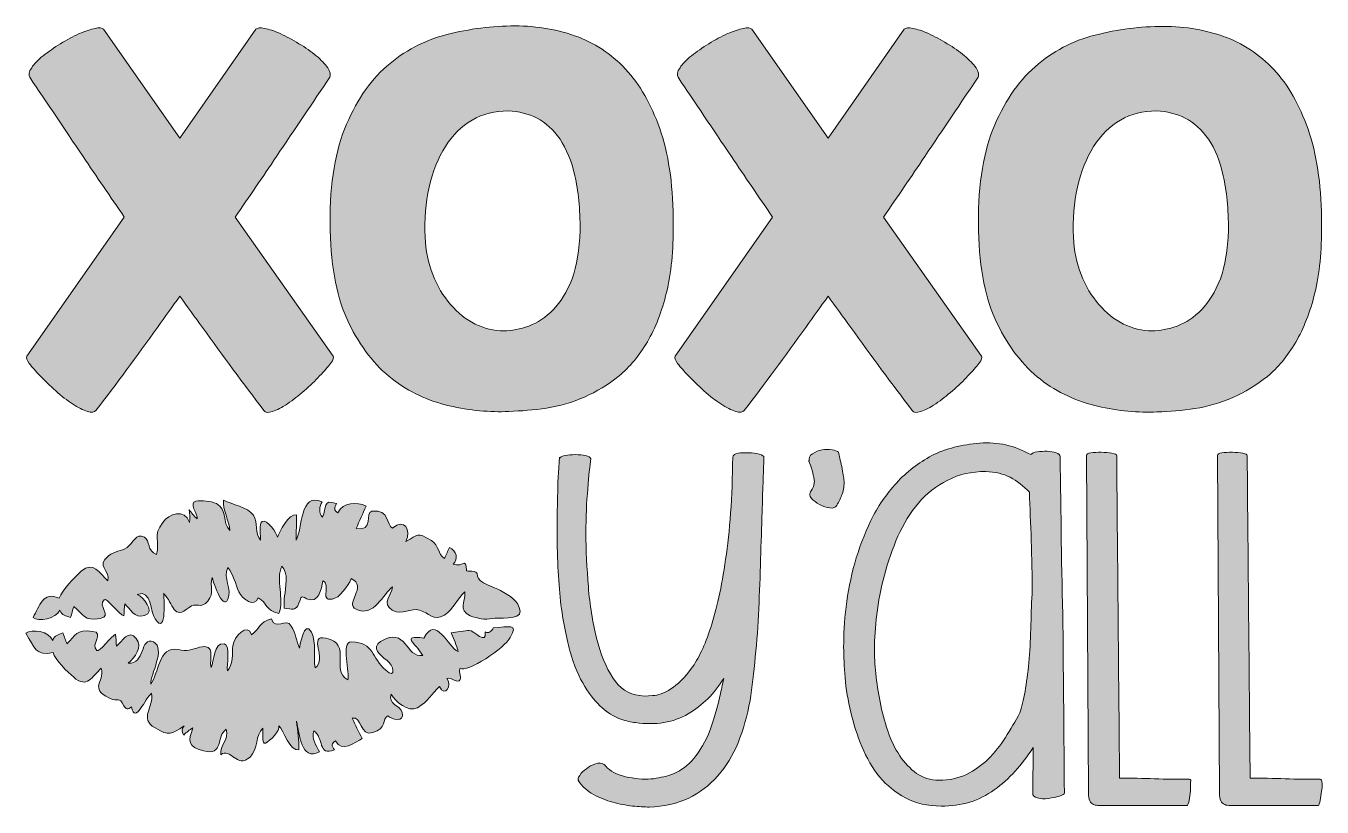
# Model space of a CAD drawing. Header units: inches. Extents: x 1.12 to 4.88, y 1.87 to 4.13.
import ezdxf

# ---------------------------------------------------------------- set-up
doc = ezdxf.new("R2010")
doc.units = ezdxf.units.IN
doc.header["$MEASUREMENT"] = 0
doc.layers.add('Calque 1', color=7, linetype='Continuous')

# ---------------------------------------------------------------- blocks, each defined once
blk = doc.blocks.new('block 3')
at = {"layer": 'Calque 1', "true_color": 0xffffff}
h = blk.add_hatch(color=7, dxfattribs=at)
h.dxf.hatch_style = 2
edge = h.paths.add_edge_path()
edge.add_spline(control_points=[(2.8667, 3.9972), (2.8264, 4.0431), (2.7778, 4.0764), (2.7222, 4.0986), (2.6653, 4.1194), (2.6042, 4.1306), (2.5389, 4.1306), (2.4736, 4.1306), (2.4069, 4.1222), (2.3417, 4.1056), (2.2764, 4.0889), (2.2181, 4.0583), (2.1681, 4.0139), (2.1167, 3.9694), (2.0764, 3.9083), (2.0458, 3.8319), (2.0153, 3.7556), (2.0014, 3.6569), (2.0042, 3.5389), (2.0069, 3.4292), (2.025, 3.3389), (2.0583, 3.2708), (2.0917, 3.2028), (2.1333, 3.1486), (2.1833, 3.1097), (2.2333, 3.0708), (2.2889, 3.0458), (2.3486, 3.0319), (2.4083, 3.0181), (2.4667, 3.0125), (2.5208, 3.0153), (2.5569, 3.0167), (2.5931, 3.0194), (2.6306, 3.025), (2.6681, 3.0306), (2.7042, 3.0417), (2.7403, 3.0569), (2.775, 3.0722), (2.8083, 3.0931), (2.8403, 3.1181), (2.8708, 3.1431), (2.8986, 3.1764), (2.9222, 3.2167), (2.9458, 3.2569), (2.9639, 3.3042), (2.9778, 3.3597), (2.9917, 3.4153), (2.9972, 3.4806), (2.9972, 3.5569), (2.9972, 3.6597), (2.9861, 3.7472), (2.9625, 3.8208), (2.9389, 3.8917), (2.9069, 3.9514), (2.8667, 3.9972)], knot_values=[0, 0, 0, 0, 1, 1, 1, 2, 2, 2, 3, 3, 3, 4, 4, 4, 5, 5, 5, 6, 6, 6, 7, 7, 7, 8, 8, 8, 9, 9, 9, 10, 10, 10, 11, 11, 11, 12, 12, 12, 13, 13, 13, 14, 14, 14, 15, 15, 15, 16, 16, 16, 17, 17, 17, 18, 18, 18, 18], degree=3, periodic=1)
edge = h.paths.add_edge_path()
edge.add_spline(control_points=[(2.7042, 3.3986), (2.6889, 3.3611), (2.6708, 3.3319), (2.65, 3.3097), (2.6278, 3.2875), (2.6056, 3.2722), (2.5792, 3.2625), (2.5542, 3.2528), (2.5292, 3.2486), (2.5069, 3.2486), (2.4778, 3.2486), (2.45, 3.2556), (2.4236, 3.2681), (2.3972, 3.2819), (2.3736, 3.3), (2.3528, 3.325), (2.3319, 3.3486), (2.3139, 3.3778), (2.3014, 3.4111), (2.2875, 3.4444), (2.2806, 3.4806), (2.2792, 3.5194), (2.2764, 3.5708), (2.2806, 3.6194), (2.2903, 3.6639), (2.3014, 3.7097), (2.3167, 3.7486), (2.3375, 3.7819), (2.3583, 3.8153), (2.3847, 3.8403), (2.4153, 3.8583), (2.4458, 3.8764), (2.4806, 3.8847), (2.5194, 3.8847), (2.55, 3.8833), (2.5778, 3.8764), (2.6028, 3.8639), (2.6278, 3.8514), (2.65, 3.8306), (2.6694, 3.8028), (2.6875, 3.775), (2.7028, 3.7403), (2.7125, 3.6972), (2.7222, 3.6542), (2.7278, 3.6014), (2.7278, 3.5389), (2.725, 3.4833), (2.7181, 3.4361), (2.7042, 3.3986)], knot_values=[0, 0, 0, 0, 1, 1, 1, 2, 2, 2, 3, 3, 3, 4, 4, 4, 5, 5, 5, 6, 6, 6, 7, 7, 7, 8, 8, 8, 9, 9, 9, 10, 10, 10, 11, 11, 11, 12, 12, 12, 13, 13, 13, 14, 14, 14, 15, 15, 15, 16, 16, 16, 16], degree=3, periodic=1)
h = blk.add_hatch(color=7, dxfattribs=at)
h.dxf.hatch_style = 2
edge = h.paths.add_edge_path()
edge.add_spline(control_points=[(4.8389, 3.8181), (4.8153, 3.8903), (4.7833, 3.95), (4.7431, 3.9958), (4.7028, 4.0417), (4.6542, 4.075), (4.5986, 4.0972), (4.5417, 4.1181), (4.4806, 4.1292), (4.4153, 4.1292), (4.35, 4.1292), (4.2833, 4.1208), (4.2181, 4.1042), (4.1528, 4.0875), (4.0944, 4.0569), (4.0444, 4.0125), (3.9931, 3.9681), (3.9528, 3.9069), (3.9222, 3.8306), (3.8917, 3.7542), (3.8778, 3.6556), (3.8806, 3.5375), (3.8833, 3.4278), (3.9014, 3.3375), (3.9347, 3.2694), (3.9681, 3.2014), (4.0097, 3.1472), (4.0597, 3.1083), (4.1097, 3.0694), (4.1653, 3.0444), (4.225, 3.0306), (4.2847, 3.0167), (4.3431, 3.0111), (4.3972, 3.0139), (4.4333, 3.0153), (4.4694, 3.0181), (4.5069, 3.0236), (4.5444, 3.0292), (4.5806, 3.0403), (4.6167, 3.0556), (4.6514, 3.0708), (4.6847, 3.0917), (4.7167, 3.1167), (4.7472, 3.1417), (4.775, 3.175), (4.7986, 3.2153), (4.8222, 3.2556), (4.8403, 3.3028), (4.8542, 3.3583), (4.8681, 3.4139), (4.8736, 3.4792), (4.8736, 3.5556), (4.8736, 3.6583), (4.8625, 3.7458), (4.8389, 3.8181)], knot_values=[0, 0, 0, 0, 1, 1, 1, 2, 2, 2, 3, 3, 3, 4, 4, 4, 5, 5, 5, 6, 6, 6, 7, 7, 7, 8, 8, 8, 9, 9, 9, 10, 10, 10, 11, 11, 11, 12, 12, 12, 13, 13, 13, 14, 14, 14, 15, 15, 15, 16, 16, 16, 17, 17, 17, 18, 18, 18, 18], degree=3, periodic=1)
edge = h.paths.add_edge_path()
edge.add_spline(control_points=[(4.5806, 3.3986), (4.5653, 3.3611), (4.5472, 3.3319), (4.5264, 3.3097), (4.5042, 3.2875), (4.4806, 3.2722), (4.4556, 3.2625), (4.4306, 3.2528), (4.4056, 3.2486), (4.3833, 3.2486), (4.3542, 3.2486), (4.3264, 3.2556), (4.3, 3.2681), (4.2736, 3.2819), (4.25, 3.3), (4.2292, 3.325), (4.2083, 3.3486), (4.1903, 3.3778), (4.1778, 3.4111), (4.1639, 3.4444), (4.1569, 3.4806), (4.1556, 3.5194), (4.1528, 3.5708), (4.1569, 3.6194), (4.1667, 3.6639), (4.1778, 3.7097), (4.1931, 3.7486), (4.2139, 3.7819), (4.2347, 3.8153), (4.2611, 3.8403), (4.2917, 3.8583), (4.3222, 3.8764), (4.3569, 3.8847), (4.3958, 3.8847), (4.4264, 3.8833), (4.4542, 3.8764), (4.4792, 3.8639), (4.5042, 3.8514), (4.5264, 3.8306), (4.5458, 3.8028), (4.5653, 3.775), (4.5792, 3.7403), (4.5889, 3.6972), (4.5986, 3.6542), (4.6042, 3.6014), (4.6042, 3.5389), (4.6014, 3.4833), (4.5944, 3.4361), (4.5806, 3.3986)], knot_values=[0, 0, 0, 0, 1, 1, 1, 2, 2, 2, 3, 3, 3, 4, 4, 4, 5, 5, 5, 6, 6, 6, 7, 7, 7, 8, 8, 8, 9, 9, 9, 10, 10, 10, 11, 11, 11, 12, 12, 12, 13, 13, 13, 14, 14, 14, 15, 15, 15, 16, 16, 16, 16], degree=3, periodic=1)
at = {"layer": 'Calque 1', "true_color": 0xc42127}
h = blk.add_hatch(color=242, dxfattribs=at)
h.dxf.hatch_style = 2
edge = h.paths.add_edge_path()
edge.add_spline(control_points=[(1.7292, 3.5778), (1.7694, 3.6361), (1.8097, 3.6944), (1.8486, 3.7528), (1.9028, 3.8333), (1.9542, 3.9097), (2.0028, 3.9819), (2.0069, 3.9889), (2.0042, 3.9986), (1.9972, 4.0097), (1.9889, 4.0208), (1.9778, 4.0319), (1.9639, 4.0444), (1.9486, 4.0569), (1.9333, 4.0681), (1.9139, 4.0792), (1.8958, 4.0903), (1.8778, 4.1), (1.8597, 4.1083), (1.8417, 4.1167), (1.8278, 4.1208), (1.8139, 4.1236), (1.8014, 4.1264), (1.7931, 4.125), (1.7889, 4.1208), (1.7889, 4.1208), (1.5694, 3.8056), (1.5694, 3.8056), (1.5694, 3.8056), (1.3486, 4.1208), (1.3486, 4.1208), (1.3444, 4.125), (1.3361, 4.1264), (1.3236, 4.1236), (1.3111, 4.1208), (1.2958, 4.1153), (1.2778, 4.1083), (1.2597, 4.1), (1.2431, 4.0903), (1.2236, 4.0792), (1.2056, 4.0681), (1.1889, 4.0556), (1.1736, 4.0444), (1.1583, 4.0319), (1.1472, 4.0208), (1.1403, 4.0097), (1.1319, 3.9986), (1.1306, 3.9889), (1.1347, 3.9819), (1.1833, 3.9097), (1.2347, 3.8333), (1.2889, 3.7528), (1.3278, 3.6958), (1.3681, 3.6361), (1.4083, 3.5778), (1.4083, 3.5778), (1.1264, 3.175), (1.1264, 3.175), (1.1236, 3.1708), (1.1264, 3.1639), (1.1333, 3.1542), (1.1417, 3.1431), (1.1514, 3.1319), (1.1653, 3.1181), (1.1792, 3.1042), (1.1931, 3.0903), (1.2097, 3.075), (1.2264, 3.0597), (1.2431, 3.0472), (1.2583, 3.0375), (1.275, 3.0264), (1.2889, 3.0194), (1.3014, 3.0153), (1.3139, 3.0111), (1.3222, 3.0125), (1.3264, 3.0181), (1.3847, 3.0944), (1.4444, 3.175), (1.5042, 3.2583), (1.5264, 3.2889), (1.5472, 3.3194), (1.5694, 3.3486), (1.5903, 3.3181), (1.6125, 3.2889), (1.6347, 3.2583), (1.6944, 3.175), (1.7528, 3.0958), (1.8125, 3.0181), (1.8167, 3.0111), (1.825, 3.0111), (1.8375, 3.0153), (1.85, 3.0194), (1.8639, 3.0264), (1.8806, 3.0375), (1.8972, 3.0486), (1.9125, 3.0611), (1.9292, 3.075), (1.9458, 3.0903), (1.9611, 3.1042), (1.9736, 3.1181), (1.9875, 3.1319), (1.9972, 3.1444), (2.0056, 3.1542), (2.0139, 3.1653), (2.0153, 3.1722), (2.0125, 3.175), (2.0125, 3.175), (1.7292, 3.5778), (1.7292, 3.5778)], knot_values=[0, 0, 0, 0, 1, 1, 1, 2, 2, 2, 3, 3, 3, 4, 4, 4, 5, 5, 5, 6, 6, 6, 7, 7, 7, 8, 8, 8, 9, 9, 9, 10, 10, 10, 11, 11, 11, 12, 12, 12, 13, 13, 13, 14, 14, 14, 15, 15, 15, 16, 16, 16, 17, 17, 17, 18, 18, 18, 19, 19, 19, 20, 20, 20, 21, 21, 21, 22, 22, 22, 23, 23, 23, 24, 24, 24, 25, 25, 25, 26, 26, 26, 27, 27, 27, 28, 28, 28, 29, 29, 29, 30, 30, 30, 31, 31, 31, 32, 32, 32, 33, 33, 33, 34, 34, 34, 35, 35, 35, 36, 36, 36, 36], degree=3, periodic=1)
h = blk.add_hatch(color=242, dxfattribs=at)
h.dxf.hatch_style = 2
edge = h.paths.add_edge_path()
edge.add_spline(control_points=[(3.6056, 3.5778), (3.6458, 3.6361), (3.6861, 3.6944), (3.725, 3.7528), (3.7792, 3.8333), (3.8306, 3.9097), (3.8792, 3.9819), (3.8833, 3.9889), (3.8806, 3.9986), (3.8736, 4.0097), (3.8653, 4.0208), (3.8542, 4.0319), (3.8403, 4.0444), (3.825, 4.0569), (3.8097, 4.0681), (3.7903, 4.0792), (3.7722, 4.0903), (3.7542, 4.1), (3.7361, 4.1083), (3.7181, 4.1167), (3.7042, 4.1208), (3.6903, 4.1236), (3.6778, 4.1264), (3.6694, 4.125), (3.6653, 4.1208), (3.6653, 4.1208), (3.4458, 3.8056), (3.4458, 3.8056), (3.4458, 3.8056), (3.225, 4.1208), (3.225, 4.1208), (3.2208, 4.125), (3.2125, 4.1264), (3.2, 4.1236), (3.1875, 4.1208), (3.1722, 4.1153), (3.1542, 4.1083), (3.1361, 4.1), (3.1194, 4.0903), (3.1, 4.0792), (3.0819, 4.0681), (3.0653, 4.0556), (3.05, 4.0444), (3.0347, 4.0319), (3.0236, 4.0208), (3.0167, 4.0097), (3.0083, 3.9986), (3.0069, 3.9889), (3.0111, 3.9819), (3.0597, 3.9097), (3.1111, 3.8333), (3.1653, 3.7528), (3.2042, 3.6958), (3.2444, 3.6361), (3.2847, 3.5778), (3.2847, 3.5778), (3.0028, 3.175), (3.0028, 3.175), (3, 3.1708), (3.0028, 3.1639), (3.0097, 3.1542), (3.0181, 3.1431), (3.0278, 3.1319), (3.0417, 3.1181), (3.0556, 3.1042), (3.0694, 3.0903), (3.0861, 3.075), (3.1028, 3.0597), (3.1194, 3.0472), (3.1347, 3.0375), (3.1514, 3.0264), (3.1653, 3.0194), (3.1778, 3.0153), (3.1903, 3.0111), (3.1986, 3.0125), (3.2028, 3.0181), (3.2611, 3.0944), (3.3208, 3.175), (3.3806, 3.2583), (3.4028, 3.2889), (3.4236, 3.3194), (3.4458, 3.3486), (3.4667, 3.3181), (3.4889, 3.2889), (3.5111, 3.2583), (3.5708, 3.175), (3.6292, 3.0958), (3.6889, 3.0181), (3.6931, 3.0111), (3.7014, 3.0111), (3.7139, 3.0153), (3.7264, 3.0194), (3.7403, 3.0264), (3.7569, 3.0375), (3.7736, 3.0486), (3.7889, 3.0611), (3.8056, 3.075), (3.8222, 3.0903), (3.8375, 3.1042), (3.85, 3.1181), (3.8639, 3.1319), (3.8736, 3.1444), (3.8819, 3.1542), (3.8903, 3.1653), (3.8917, 3.1722), (3.8889, 3.175), (3.8889, 3.175), (3.6056, 3.5778), (3.6056, 3.5778)], knot_values=[0, 0, 0, 0, 1, 1, 1, 2, 2, 2, 3, 3, 3, 4, 4, 4, 5, 5, 5, 6, 6, 6, 7, 7, 7, 8, 8, 8, 9, 9, 9, 10, 10, 10, 11, 11, 11, 12, 12, 12, 13, 13, 13, 14, 14, 14, 15, 15, 15, 16, 16, 16, 17, 17, 17, 18, 18, 18, 19, 19, 19, 20, 20, 20, 21, 21, 21, 22, 22, 22, 23, 23, 23, 24, 24, 24, 25, 25, 25, 26, 26, 26, 27, 27, 27, 28, 28, 28, 29, 29, 29, 30, 30, 30, 31, 31, 31, 32, 32, 32, 33, 33, 33, 34, 34, 34, 35, 35, 35, 36, 36, 36, 36], degree=3, periodic=1)
at = {"layer": 'Calque 1', "lineweight": 0}
for points, knots in [([(2.8667, 3.9972), (2.8264, 4.0431), (2.7778, 4.0764), (2.7222, 4.0986), (2.6653, 4.1194), (2.6042, 4.1306), (2.5389, 4.1306), (2.4736, 4.1306), (2.4069, 4.1222), (2.3417, 4.1056), (2.2764, 4.0889), (2.2181, 4.0583), (2.1681, 4.0139), (2.1167, 3.9694), (2.0764, 3.9083), (2.0458, 3.8319), (2.0153, 3.7556), (2.0014, 3.6569), (2.0042, 3.5389), (2.0069, 3.4292), (2.025, 3.3389), (2.0583, 3.2708), (2.0917, 3.2028), (2.1333, 3.1486), (2.1833, 3.1097), (2.2333, 3.0708), (2.2889, 3.0458), (2.3486, 3.0319), (2.4083, 3.0181), (2.4667, 3.0125), (2.5208, 3.0153), (2.5569, 3.0167), (2.5931, 3.0194), (2.6306, 3.025), (2.6681, 3.0306), (2.7042, 3.0417), (2.7403, 3.0569), (2.775, 3.0722), (2.8083, 3.0931), (2.8403, 3.1181), (2.8708, 3.1431), (2.8986, 3.1764), (2.9222, 3.2167), (2.9458, 3.2569), (2.9639, 3.3042), (2.9778, 3.3597), (2.9917, 3.4153), (2.9972, 3.4806), (2.9972, 3.5569), (2.9972, 3.6597), (2.9861, 3.7472), (2.9625, 3.8208), (2.9389, 3.8917), (2.9069, 3.9514), (2.8667, 3.9972)], [0, 0, 0, 0, 1, 1, 1, 2, 2, 2, 3, 3, 3, 4, 4, 4, 5, 5, 5, 6, 6, 6, 7, 7, 7, 8, 8, 8, 9, 9, 9, 10, 10, 10, 11, 11, 11, 12, 12, 12, 13, 13, 13, 14, 14, 14, 15, 15, 15, 16, 16, 16, 17, 17, 17, 18, 18, 18, 18]), ([(4.8389, 3.8181), (4.8153, 3.8903), (4.7833, 3.95), (4.7431, 3.9958), (4.7028, 4.0417), (4.6542, 4.075), (4.5986, 4.0972), (4.5417, 4.1181), (4.4806, 4.1292), (4.4153, 4.1292), (4.35, 4.1292), (4.2833, 4.1208), (4.2181, 4.1042), (4.1528, 4.0875), (4.0944, 4.0569), (4.0444, 4.0125), (3.9931, 3.9681), (3.9528, 3.9069), (3.9222, 3.8306), (3.8917, 3.7542), (3.8778, 3.6556), (3.8806, 3.5375), (3.8833, 3.4278), (3.9014, 3.3375), (3.9347, 3.2694), (3.9681, 3.2014), (4.0097, 3.1472), (4.0597, 3.1083), (4.1097, 3.0694), (4.1653, 3.0444), (4.225, 3.0306), (4.2847, 3.0167), (4.3431, 3.0111), (4.3972, 3.0139), (4.4333, 3.0153), (4.4694, 3.0181), (4.5069, 3.0236), (4.5444, 3.0292), (4.5806, 3.0403), (4.6167, 3.0556), (4.6514, 3.0708), (4.6847, 3.0917), (4.7167, 3.1167), (4.7472, 3.1417), (4.775, 3.175), (4.7986, 3.2153), (4.8222, 3.2556), (4.8403, 3.3028), (4.8542, 3.3583), (4.8681, 3.4139), (4.8736, 3.4792), (4.8736, 3.5556), (4.8736, 3.6583), (4.8625, 3.7458), (4.8389, 3.8181)], [0, 0, 0, 0, 1, 1, 1, 2, 2, 2, 3, 3, 3, 4, 4, 4, 5, 5, 5, 6, 6, 6, 7, 7, 7, 8, 8, 8, 9, 9, 9, 10, 10, 10, 11, 11, 11, 12, 12, 12, 13, 13, 13, 14, 14, 14, 15, 15, 15, 16, 16, 16, 17, 17, 17, 18, 18, 18, 18]), ([(1.7292, 3.5778), (1.7694, 3.6361), (1.8097, 3.6944), (1.8486, 3.7528), (1.9028, 3.8333), (1.9542, 3.9097), (2.0028, 3.9819), (2.0069, 3.9889), (2.0042, 3.9986), (1.9972, 4.0097), (1.9889, 4.0208), (1.9778, 4.0319), (1.9639, 4.0444), (1.9486, 4.0569), (1.9333, 4.0681), (1.9139, 4.0792), (1.8958, 4.0903), (1.8778, 4.1), (1.8597, 4.1083), (1.8417, 4.1167), (1.8278, 4.1208), (1.8139, 4.1236), (1.8014, 4.1264), (1.7931, 4.125), (1.7889, 4.1208), (1.7889, 4.1208), (1.5694, 3.8056), (1.5694, 3.8056), (1.5694, 3.8056), (1.3486, 4.1208), (1.3486, 4.1208), (1.3444, 4.125), (1.3361, 4.1264), (1.3236, 4.1236), (1.3111, 4.1208), (1.2958, 4.1153), (1.2778, 4.1083), (1.2597, 4.1), (1.2431, 4.0903), (1.2236, 4.0792), (1.2056, 4.0681), (1.1889, 4.0556), (1.1736, 4.0444), (1.1583, 4.0319), (1.1472, 4.0208), (1.1403, 4.0097), (1.1319, 3.9986), (1.1306, 3.9889), (1.1347, 3.9819), (1.1833, 3.9097), (1.2347, 3.8333), (1.2889, 3.7528), (1.3278, 3.6958), (1.3681, 3.6361), (1.4083, 3.5778), (1.4083, 3.5778), (1.1264, 3.175), (1.1264, 3.175), (1.1236, 3.1708), (1.1264, 3.1639), (1.1333, 3.1542), (1.1417, 3.1431), (1.1514, 3.1319), (1.1653, 3.1181), (1.1792, 3.1042), (1.1931, 3.0903), (1.2097, 3.075), (1.2264, 3.0597), (1.2431, 3.0472), (1.2583, 3.0375), (1.275, 3.0264), (1.2889, 3.0194), (1.3014, 3.0153), (1.3139, 3.0111), (1.3222, 3.0125), (1.3264, 3.0181), (1.3847, 3.0944), (1.4444, 3.175), (1.5042, 3.2583), (1.5264, 3.2889), (1.5472, 3.3194), (1.5694, 3.3486), (1.5903, 3.3181), (1.6125, 3.2889), (1.6347, 3.2583), (1.6944, 3.175), (1.7528, 3.0958), (1.8125, 3.0181), (1.8167, 3.0111), (1.825, 3.0111), (1.8375, 3.0153), (1.85, 3.0194), (1.8639, 3.0264), (1.8806, 3.0375), (1.8972, 3.0486), (1.9125, 3.0611), (1.9292, 3.075), (1.9458, 3.0903), (1.9611, 3.1042), (1.9736, 3.1181), (1.9875, 3.1319), (1.9972, 3.1444), (2.0056, 3.1542), (2.0139, 3.1653), (2.0153, 3.1722), (2.0125, 3.175), (2.0125, 3.175), (1.7292, 3.5778), (1.7292, 3.5778)], [0, 0, 0, 0, 1, 1, 1, 2, 2, 2, 3, 3, 3, 4, 4, 4, 5, 5, 5, 6, 6, 6, 7, 7, 7, 8, 8, 8, 9, 9, 9, 10, 10, 10, 11, 11, 11, 12, 12, 12, 13, 13, 13, 14, 14, 14, 15, 15, 15, 16, 16, 16, 17, 17, 17, 18, 18, 18, 19, 19, 19, 20, 20, 20, 21, 21, 21, 22, 22, 22, 23, 23, 23, 24, 24, 24, 25, 25, 25, 26, 26, 26, 27, 27, 27, 28, 28, 28, 29, 29, 29, 30, 30, 30, 31, 31, 31, 32, 32, 32, 33, 33, 33, 34, 34, 34, 35, 35, 35, 36, 36, 36, 36]), ([(3.6056, 3.5778), (3.6458, 3.6361), (3.6861, 3.6944), (3.725, 3.7528), (3.7792, 3.8333), (3.8306, 3.9097), (3.8792, 3.9819), (3.8833, 3.9889), (3.8806, 3.9986), (3.8736, 4.0097), (3.8653, 4.0208), (3.8542, 4.0319), (3.8403, 4.0444), (3.825, 4.0569), (3.8097, 4.0681), (3.7903, 4.0792), (3.7722, 4.0903), (3.7542, 4.1), (3.7361, 4.1083), (3.7181, 4.1167), (3.7042, 4.1208), (3.6903, 4.1236), (3.6778, 4.1264), (3.6694, 4.125), (3.6653, 4.1208), (3.6653, 4.1208), (3.4458, 3.8056), (3.4458, 3.8056), (3.4458, 3.8056), (3.225, 4.1208), (3.225, 4.1208), (3.2208, 4.125), (3.2125, 4.1264), (3.2, 4.1236), (3.1875, 4.1208), (3.1722, 4.1153), (3.1542, 4.1083), (3.1361, 4.1), (3.1194, 4.0903), (3.1, 4.0792), (3.0819, 4.0681), (3.0653, 4.0556), (3.05, 4.0444), (3.0347, 4.0319), (3.0236, 4.0208), (3.0167, 4.0097), (3.0083, 3.9986), (3.0069, 3.9889), (3.0111, 3.9819), (3.0597, 3.9097), (3.1111, 3.8333), (3.1653, 3.7528), (3.2042, 3.6958), (3.2444, 3.6361), (3.2847, 3.5778), (3.2847, 3.5778), (3.0028, 3.175), (3.0028, 3.175), (3, 3.1708), (3.0028, 3.1639), (3.0097, 3.1542), (3.0181, 3.1431), (3.0278, 3.1319), (3.0417, 3.1181), (3.0556, 3.1042), (3.0694, 3.0903), (3.0861, 3.075), (3.1028, 3.0597), (3.1194, 3.0472), (3.1347, 3.0375), (3.1514, 3.0264), (3.1653, 3.0194), (3.1778, 3.0153), (3.1903, 3.0111), (3.1986, 3.0125), (3.2028, 3.0181), (3.2611, 3.0944), (3.3208, 3.175), (3.3806, 3.2583), (3.4028, 3.2889), (3.4236, 3.3194), (3.4458, 3.3486), (3.4667, 3.3181), (3.4889, 3.2889), (3.5111, 3.2583), (3.5708, 3.175), (3.6292, 3.0958), (3.6889, 3.0181), (3.6931, 3.0111), (3.7014, 3.0111), (3.7139, 3.0153), (3.7264, 3.0194), (3.7403, 3.0264), (3.7569, 3.0375), (3.7736, 3.0486), (3.7889, 3.0611), (3.8056, 3.075), (3.8222, 3.0903), (3.8375, 3.1042), (3.85, 3.1181), (3.8639, 3.1319), (3.8736, 3.1444), (3.8819, 3.1542), (3.8903, 3.1653), (3.8917, 3.1722), (3.8889, 3.175), (3.8889, 3.175), (3.6056, 3.5778), (3.6056, 3.5778)], [0, 0, 0, 0, 1, 1, 1, 2, 2, 2, 3, 3, 3, 4, 4, 4, 5, 5, 5, 6, 6, 6, 7, 7, 7, 8, 8, 8, 9, 9, 9, 10, 10, 10, 11, 11, 11, 12, 12, 12, 13, 13, 13, 14, 14, 14, 15, 15, 15, 16, 16, 16, 17, 17, 17, 18, 18, 18, 19, 19, 19, 20, 20, 20, 21, 21, 21, 22, 22, 22, 23, 23, 23, 24, 24, 24, 25, 25, 25, 26, 26, 26, 27, 27, 27, 28, 28, 28, 29, 29, 29, 30, 30, 30, 31, 31, 31, 32, 32, 32, 33, 33, 33, 34, 34, 34, 35, 35, 35, 36, 36, 36, 36]), ([(2.7042, 3.3986), (2.6889, 3.3611), (2.6708, 3.3319), (2.65, 3.3097), (2.6278, 3.2875), (2.6056, 3.2722), (2.5792, 3.2625), (2.5542, 3.2528), (2.5292, 3.2486), (2.5069, 3.2486), (2.4778, 3.2486), (2.45, 3.2556), (2.4236, 3.2681), (2.3972, 3.2819), (2.3736, 3.3), (2.3528, 3.325), (2.3319, 3.3486), (2.3139, 3.3778), (2.3014, 3.4111), (2.2875, 3.4444), (2.2806, 3.4806), (2.2792, 3.5194), (2.2764, 3.5708), (2.2806, 3.6194), (2.2903, 3.6639), (2.3014, 3.7097), (2.3167, 3.7486), (2.3375, 3.7819), (2.3583, 3.8153), (2.3847, 3.8403), (2.4153, 3.8583), (2.4458, 3.8764), (2.4806, 3.8847), (2.5194, 3.8847), (2.55, 3.8833), (2.5778, 3.8764), (2.6028, 3.8639), (2.6278, 3.8514), (2.65, 3.8306), (2.6694, 3.8028), (2.6875, 3.775), (2.7028, 3.7403), (2.7125, 3.6972), (2.7222, 3.6542), (2.7278, 3.6014), (2.7278, 3.5389), (2.725, 3.4833), (2.7181, 3.4361), (2.7042, 3.3986)], [0, 0, 0, 0, 1, 1, 1, 2, 2, 2, 3, 3, 3, 4, 4, 4, 5, 5, 5, 6, 6, 6, 7, 7, 7, 8, 8, 8, 9, 9, 9, 10, 10, 10, 11, 11, 11, 12, 12, 12, 13, 13, 13, 14, 14, 14, 15, 15, 15, 16, 16, 16, 16]), ([(4.5806, 3.3986), (4.5653, 3.3611), (4.5472, 3.3319), (4.5264, 3.3097), (4.5042, 3.2875), (4.4806, 3.2722), (4.4556, 3.2625), (4.4306, 3.2528), (4.4056, 3.2486), (4.3833, 3.2486), (4.3542, 3.2486), (4.3264, 3.2556), (4.3, 3.2681), (4.2736, 3.2819), (4.25, 3.3), (4.2292, 3.325), (4.2083, 3.3486), (4.1903, 3.3778), (4.1778, 3.4111), (4.1639, 3.4444), (4.1569, 3.4806), (4.1556, 3.5194), (4.1528, 3.5708), (4.1569, 3.6194), (4.1667, 3.6639), (4.1778, 3.7097), (4.1931, 3.7486), (4.2139, 3.7819), (4.2347, 3.8153), (4.2611, 3.8403), (4.2917, 3.8583), (4.3222, 3.8764), (4.3569, 3.8847), (4.3958, 3.8847), (4.4264, 3.8833), (4.4542, 3.8764), (4.4792, 3.8639), (4.5042, 3.8514), (4.5264, 3.8306), (4.5458, 3.8028), (4.5653, 3.775), (4.5792, 3.7403), (4.5889, 3.6972), (4.5986, 3.6542), (4.6042, 3.6014), (4.6042, 3.5389), (4.6014, 3.4833), (4.5944, 3.4361), (4.5806, 3.3986)], [0, 0, 0, 0, 1, 1, 1, 2, 2, 2, 3, 3, 3, 4, 4, 4, 5, 5, 5, 6, 6, 6, 7, 7, 7, 8, 8, 8, 9, 9, 9, 10, 10, 10, 11, 11, 11, 12, 12, 12, 13, 13, 13, 14, 14, 14, 15, 15, 15, 16, 16, 16, 16])]:
    blk.add_open_spline(points, degree=3, knots=knots, dxfattribs=at)
blk = doc.blocks.new('block 4')
at = {"layer": 'Calque 1', "true_color": 0xffffff}
h = blk.add_hatch(color=7, dxfattribs=at)
h.dxf.hatch_style = 2
edge = h.paths.add_edge_path()
edge.add_spline(control_points=[(4.1167, 2.8847), (4.1167, 2.8889), (4.1125, 2.8931), (4.1056, 2.8958), (4.0972, 2.8986), (4.0889, 2.9), (4.0792, 2.9), (4.0694, 2.9), (4.0597, 2.9), (4.05, 2.8986), (4.0403, 2.8972), (4.0347, 2.8944), (4.0319, 2.8903), (3.9847, 2.9167), (3.9361, 2.9278), (3.8847, 2.9236), (3.8319, 2.9194), (3.7861, 2.9083), (3.7458, 2.8875), (3.7069, 2.8667), (3.6722, 2.8403), (3.6431, 2.8083), (3.6139, 2.7764), (3.5889, 2.7403), (3.5694, 2.7), (3.55, 2.6597), (3.5347, 2.6181), (3.5222, 2.5764), (3.5111, 2.5347), (3.5028, 2.4917), (3.4972, 2.45), (3.4917, 2.4083), (3.4903, 2.3694), (3.4903, 2.3333), (3.4903, 2.3069), (3.4917, 2.2778), (3.4944, 2.2458), (3.4972, 2.2125), (3.5028, 2.1792), (3.5111, 2.1458), (3.5194, 2.1111), (3.5292, 2.0778), (3.5431, 2.0458), (3.5569, 2.0125), (3.5736, 1.9833), (3.5944, 1.9583), (3.6153, 1.9333), (3.6403, 1.9125), (3.6694, 1.8972), (3.6986, 1.8819), (3.7333, 1.8736), (3.7722, 1.8736), (3.8319, 1.8736), (3.8833, 1.8889), (3.9264, 1.9208), (3.9694, 1.9514), (4.0069, 1.9931), (4.0389, 2.0431), (4.0389, 2.0431), (4.0375, 1.9111), (4.0375, 1.9111), (4.0375, 1.9042), (4.0417, 1.9), (4.0514, 1.8972), (4.0611, 1.8944), (4.0708, 1.8944), (4.0833, 1.8958), (4.0944, 1.8972), (4.1056, 1.9), (4.1153, 1.9028), (4.125, 1.9056), (4.1292, 1.9083), (4.1292, 1.9111), (4.1278, 2.0736), (4.1264, 2.2361), (4.125, 2.3986), (4.1208, 2.5583), (4.1194, 2.7208), (4.1167, 2.8847)], knot_values=[0, 0, 0, 0, 1, 1, 1, 2, 2, 2, 3, 3, 3, 4, 4, 4, 5, 5, 5, 6, 6, 6, 7, 7, 7, 8, 8, 8, 9, 9, 9, 10, 10, 10, 11, 11, 11, 12, 12, 12, 13, 13, 13, 14, 14, 14, 15, 15, 15, 16, 16, 16, 17, 17, 17, 18, 18, 18, 19, 19, 19, 20, 20, 20, 21, 21, 21, 22, 22, 22, 23, 23, 23, 24, 24, 24, 25, 25, 25, 26, 26, 26, 26], degree=3, periodic=1)
edge = h.paths.add_edge_path()
edge.add_spline(control_points=[(4.0319, 2.3861), (4.0306, 2.3514), (4.0292, 2.3194), (4.0264, 2.2889), (4.0236, 2.2583), (4.0194, 2.2306), (4.0153, 2.2056), (4.0111, 2.1806), (4.0056, 2.1597), (4, 2.1431), (3.9875, 2.1194), (3.9736, 2.0958), (3.9583, 2.0722), (3.9431, 2.0486), (3.9278, 2.0278), (3.9083, 2.0097), (3.8903, 1.9917), (3.8694, 1.9764), (3.8458, 1.9653), (3.8222, 1.9542), (3.7958, 1.9486), (3.7667, 1.9486), (3.7417, 1.9486), (3.7194, 1.9556), (3.7014, 1.9681), (3.6833, 1.9819), (3.6667, 1.9986), (3.6528, 2.0194), (3.6389, 2.0403), (3.6264, 2.0653), (3.6181, 2.0917), (3.6083, 2.1194), (3.6014, 2.1458), (3.5958, 2.175), (3.5903, 2.2028), (3.5861, 2.2306), (3.5833, 2.2569), (3.5806, 2.2833), (3.5792, 2.3069), (3.5792, 2.3278), (3.5792, 2.3583), (3.5819, 2.3917), (3.5861, 2.4278), (3.5903, 2.4653), (3.5972, 2.5028), (3.6083, 2.5417), (3.6181, 2.5806), (3.6319, 2.6181), (3.6472, 2.6542), (3.6639, 2.6903), (3.6833, 2.7222), (3.7069, 2.75), (3.7306, 2.7778), (3.7583, 2.8), (3.7917, 2.8167), (3.8236, 2.8333), (3.8611, 2.8417), (3.9014, 2.8417), (3.9292, 2.8403), (3.9528, 2.8347), (3.9722, 2.825), (3.9917, 2.8139), (4.0111, 2.8), (4.0278, 2.7819), (4.0292, 2.7375), (4.0319, 2.6903), (4.0333, 2.6417), (4.0347, 2.5917), (4.0361, 2.5417), (4.0361, 2.4875), (4.0333, 2.4556), (4.0333, 2.4208), (4.0319, 2.3861)], knot_values=[0, 0, 0, 0, 1, 1, 1, 2, 2, 2, 3, 3, 3, 4, 4, 4, 5, 5, 5, 6, 6, 6, 7, 7, 7, 8, 8, 8, 9, 9, 9, 10, 10, 10, 11, 11, 11, 12, 12, 12, 13, 13, 13, 14, 14, 14, 15, 15, 15, 16, 16, 16, 17, 17, 17, 18, 18, 18, 19, 19, 19, 20, 20, 20, 21, 21, 21, 22, 22, 22, 23, 23, 23, 24, 24, 24, 24], degree=3, periodic=1)
h = blk.add_hatch(color=7, dxfattribs=at)
h.dxf.hatch_style = 2
edge = h.paths.add_edge_path()
edge.add_spline(control_points=[(3.2458, 2.8917), (3.2375, 2.8944), (3.2264, 2.8958), (3.2153, 2.8958), (3.2042, 2.8958), (3.1944, 2.8958), (3.1847, 2.8944), (3.175, 2.8931), (3.1708, 2.8889), (3.1694, 2.8833), (3.1681, 2.7667), (3.1611, 2.6681), (3.1486, 2.5875), (3.1375, 2.5069), (3.1222, 2.4417), (3.1056, 2.3903), (3.0889, 2.3389), (3.0694, 2.2986), (3.05, 2.2722), (3.0306, 2.2444), (3.0097, 2.225), (2.9903, 2.2125), (2.9708, 2.2), (2.9528, 2.1944), (2.9375, 2.1931), (2.9208, 2.1917), (2.9083, 2.1917), (2.9, 2.1931), (2.8681, 2.1972), (2.8417, 2.2139), (2.8222, 2.2444), (2.8028, 2.275), (2.7861, 2.3139), (2.775, 2.3597), (2.7639, 2.4056), (2.7556, 2.4556), (2.7514, 2.5083), (2.7472, 2.5625), (2.7444, 2.6139), (2.7444, 2.6639), (2.7444, 2.7097), (2.7458, 2.7528), (2.75, 2.7917), (2.7528, 2.8306), (2.7556, 2.8583), (2.7583, 2.8778), (2.7569, 2.8819), (2.7528, 2.8861), (2.7431, 2.8875), (2.7347, 2.8903), (2.725, 2.8903), (2.7139, 2.8903), (2.7028, 2.8903), (2.6931, 2.8889), (2.6833, 2.8875), (2.6736, 2.8861), (2.6694, 2.8833), (2.6681, 2.8792), (2.6681, 2.8792), (2.6681, 2.8833), (2.6681, 2.8833), (2.6653, 2.8431), (2.6625, 2.8056), (2.6625, 2.7694), (2.6611, 2.7333), (2.6611, 2.7), (2.6611, 2.6681), (2.6611, 2.5847), (2.6653, 2.5139), (2.6722, 2.4556), (2.6806, 2.3958), (2.6903, 2.3472), (2.7028, 2.3069), (2.7153, 2.2667), (2.7306, 2.2347), (2.7472, 2.2097), (2.7639, 2.1847), (2.7806, 2.1667), (2.7972, 2.1528), (2.8139, 2.1389), (2.8306, 2.1306), (2.8458, 2.125), (2.8611, 2.1194), (2.875, 2.1167), (2.8875, 2.1153), (2.9472, 2.1069), (2.9972, 2.1153), (3.0403, 2.1403), (3.0819, 2.1653), (3.1167, 2.1986), (3.1431, 2.2431), (3.1417, 2.2333), (3.1389, 2.225), (3.1375, 2.2167), (3.1361, 2.2097), (3.1347, 2.2014), (3.1319, 2.1917), (3.1208, 2.1417), (3.1083, 2.1), (3.0931, 2.0694), (3.0778, 2.0389), (3.0611, 2.0139), (3.0431, 1.9972), (3.025, 1.9806), (3.0056, 1.9681), (2.9847, 1.9625), (2.9653, 1.9569), (2.9444, 1.9528), (2.925, 1.9514), (2.9, 1.9514), (2.875, 1.9542), (2.85, 1.9611), (2.825, 1.9681), (2.8083, 1.9792), (2.7972, 1.9944), (2.7903, 1.9986), (2.7819, 2), (2.7722, 1.9958), (2.7625, 1.9931), (2.7528, 1.9875), (2.7458, 1.9819), (2.7375, 1.9764), (2.7306, 1.9694), (2.7264, 1.9625), (2.7208, 1.9556), (2.7208, 1.95), (2.7236, 1.9472), (2.7236, 1.9472), (2.7222, 1.9472), (2.7222, 1.9472), (2.7333, 1.9306), (2.7486, 1.9167), (2.7667, 1.9069), (2.7847, 1.8972), (2.8028, 1.8903), (2.8222, 1.8847), (2.8417, 1.8792), (2.8597, 1.8764), (2.8792, 1.8736), (2.8972, 1.8722), (2.9139, 1.8708), (2.9278, 1.8708), (2.9694, 1.8722), (3.0069, 1.8806), (3.0403, 1.8958), (3.0736, 1.9125), (3.1014, 1.9333), (3.1264, 1.9611), (3.15, 1.9889), (3.1694, 2.0208), (3.1847, 2.0569), (3.2, 2.0944), (3.2111, 2.1347), (3.2194, 2.1792), (3.225, 2.2181), (3.2306, 2.2597), (3.2347, 2.3056), (3.2389, 2.35), (3.2431, 2.3972), (3.2444, 2.4444), (3.2472, 2.4917), (3.2486, 2.5389), (3.25, 2.5875), (3.2514, 2.6347), (3.2528, 2.6806), (3.2542, 2.725), (3.2556, 2.7542), (3.2556, 2.7819), (3.2569, 2.8083), (3.2583, 2.8347), (3.2583, 2.8597), (3.2597, 2.8833), (3.2597, 2.8847), (3.2556, 2.8889), (3.2458, 2.8917)], knot_values=[0, 0, 0, 0, 1, 1, 1, 2, 2, 2, 3, 3, 3, 4, 4, 4, 5, 5, 5, 6, 6, 6, 7, 7, 7, 8, 8, 8, 9, 9, 9, 10, 10, 10, 11, 11, 11, 12, 12, 12, 13, 13, 13, 14, 14, 14, 15, 15, 15, 16, 16, 16, 17, 17, 17, 18, 18, 18, 19, 19, 19, 20, 20, 20, 21, 21, 21, 22, 22, 22, 23, 23, 23, 24, 24, 24, 25, 25, 25, 26, 26, 26, 27, 27, 27, 28, 28, 28, 29, 29, 29, 30, 30, 30, 31, 31, 31, 32, 32, 32, 33, 33, 33, 34, 34, 34, 35, 35, 35, 36, 36, 36, 37, 37, 37, 38, 38, 38, 39, 39, 39, 40, 40, 40, 41, 41, 41, 42, 42, 42, 43, 43, 43, 44, 44, 44, 45, 45, 45, 46, 46, 46, 47, 47, 47, 48, 48, 48, 49, 49, 49, 50, 50, 50, 51, 51, 51, 52, 52, 52, 53, 53, 53, 54, 54, 54, 55, 55, 55, 56, 56, 56, 57, 57, 57, 58, 58, 58, 58], degree=3, periodic=1)
h = blk.add_hatch(color=7, dxfattribs=at)
h.dxf.hatch_style = 2
edge = h.paths.add_edge_path()
edge.add_spline(control_points=[(3.4847, 2.8556), (3.4806, 2.8736), (3.4778, 2.8875), (3.475, 2.8972), (3.4722, 2.9014), (3.4653, 2.9028), (3.4569, 2.9042), (3.4472, 2.9056), (3.4375, 2.9056), (3.4278, 2.9042), (3.4181, 2.9028), (3.4083, 2.8986), (3.4, 2.8931), (3.3917, 2.8875), (3.3889, 2.8806), (3.3903, 2.8708), (3.3903, 2.8708), (3.3889, 2.8722), (3.3889, 2.8722), (3.3931, 2.8667), (3.3958, 2.8556), (3.4, 2.8417), (3.4028, 2.8278), (3.4056, 2.8181), (3.4056, 2.8125), (3.4056, 2.8083), (3.4042, 2.8042), (3.4028, 2.7986), (3.4014, 2.7931), (3.3986, 2.7875), (3.3931, 2.7819), (3.3931, 2.7819), (3.3944, 2.7819), (3.3944, 2.7819), (3.3903, 2.7764), (3.3917, 2.7708), (3.3972, 2.7639), (3.4028, 2.7569), (3.4111, 2.7514), (3.4208, 2.7458), (3.4306, 2.7403), (3.4403, 2.7375), (3.45, 2.7361), (3.4597, 2.7347), (3.4667, 2.7375), (3.4708, 2.7431), (3.4708, 2.7431), (3.4708, 2.7444), (3.4708, 2.7444), (3.4764, 2.7542), (3.4819, 2.7653), (3.4861, 2.7764), (3.4903, 2.7889), (3.4917, 2.8014), (3.4917, 2.8139), (3.4903, 2.8236), (3.4889, 2.8375), (3.4847, 2.8556)], knot_values=[0, 0, 0, 0, 1, 1, 1, 2, 2, 2, 3, 3, 3, 4, 4, 4, 5, 5, 5, 6, 6, 6, 7, 7, 7, 8, 8, 8, 9, 9, 9, 10, 10, 10, 11, 11, 11, 12, 12, 12, 13, 13, 13, 14, 14, 14, 15, 15, 15, 16, 16, 16, 17, 17, 17, 18, 18, 18, 19, 19, 19, 19], degree=3, periodic=1)
h = blk.add_hatch(color=7, dxfattribs=at)
h.dxf.hatch_style = 2
edge = h.paths.add_edge_path()
edge.add_spline(control_points=[(4.4917, 1.9514), (4.4569, 1.9514), (4.4236, 1.9514), (4.3903, 1.9528), (4.3569, 1.9542), (4.3222, 1.9542), (4.2889, 1.9542), (4.2875, 2.1139), (4.2861, 2.2694), (4.2847, 2.4208), (4.2833, 2.5722), (4.2819, 2.7278), (4.2806, 2.8875), (4.2806, 2.8903), (4.2764, 2.8931), (4.2667, 2.8944), (4.2583, 2.8958), (4.2472, 2.8972), (4.2361, 2.8972), (4.225, 2.8972), (4.2153, 2.8972), (4.2056, 2.8958), (4.1972, 2.8944), (4.1931, 2.8917), (4.1931, 2.8889), (4.1931, 2.8889), (4.1986, 1.9111), (4.1986, 1.9111), (4.1986, 1.9014), (4.2, 1.8944), (4.2028, 1.8889), (4.2056, 1.8833), (4.2097, 1.8806), (4.2139, 1.8778), (4.2194, 1.8764), (4.2236, 1.875), (4.2306, 1.875), (4.2361, 1.875), (4.2417, 1.875), (4.2486, 1.875), (4.2486, 1.875), (4.2528, 1.875), (4.2528, 1.875), (4.2681, 1.875), (4.2847, 1.875), (4.3056, 1.875), (4.3264, 1.875), (4.3472, 1.875), (4.3681, 1.875), (4.3889, 1.875), (4.4111, 1.875), (4.4319, 1.875), (4.4528, 1.875), (4.4708, 1.875), (4.4847, 1.875), (4.4861, 1.8764), (4.4889, 1.8819), (4.4903, 1.8903), (4.4917, 1.8986), (4.4931, 1.9069), (4.4944, 1.9167), (4.4944, 1.9264), (4.4944, 1.9347), (4.4944, 1.9431), (4.4972, 1.9472), (4.4944, 1.9514), (4.4917, 1.9514)], knot_values=[0, 0, 0, 0, 1, 1, 1, 2, 2, 2, 3, 3, 3, 4, 4, 4, 5, 5, 5, 6, 6, 6, 7, 7, 7, 8, 8, 8, 9, 9, 9, 10, 10, 10, 11, 11, 11, 12, 12, 12, 13, 13, 13, 14, 14, 14, 15, 15, 15, 16, 16, 16, 17, 17, 17, 18, 18, 18, 19, 19, 19, 20, 20, 20, 21, 21, 21, 22, 22, 22, 22], degree=3, periodic=1)
h = blk.add_hatch(color=7, dxfattribs=at)
h.dxf.hatch_style = 2
edge = h.paths.add_edge_path()
edge.add_spline(control_points=[(4.875, 1.9389), (4.875, 1.9472), (4.8722, 1.9514), (4.8694, 1.9514), (4.8347, 1.9514), (4.8014, 1.9514), (4.7681, 1.9528), (4.7347, 1.9542), (4.7, 1.9542), (4.6667, 1.9542), (4.6653, 2.1139), (4.6639, 2.2694), (4.6625, 2.4208), (4.6611, 2.5722), (4.6597, 2.7278), (4.6583, 2.8875), (4.6583, 2.8903), (4.6542, 2.8931), (4.6458, 2.8944), (4.6375, 2.8958), (4.6264, 2.8972), (4.6153, 2.8972), (4.6042, 2.8972), (4.5944, 2.8972), (4.5847, 2.8958), (4.5764, 2.8944), (4.5722, 2.8917), (4.5722, 2.8889), (4.5722, 2.8889), (4.5778, 1.9111), (4.5778, 1.9111), (4.5778, 1.9014), (4.5792, 1.8944), (4.5819, 1.8889), (4.5847, 1.8833), (4.5889, 1.8806), (4.5931, 1.8778), (4.5972, 1.8764), (4.6028, 1.875), (4.6097, 1.875), (4.6153, 1.875), (4.6208, 1.875), (4.6278, 1.875), (4.6278, 1.875), (4.6319, 1.875), (4.6319, 1.875), (4.6472, 1.875), (4.6639, 1.875), (4.6847, 1.875), (4.7056, 1.875), (4.7264, 1.875), (4.7472, 1.875), (4.7681, 1.875), (4.7903, 1.875), (4.8111, 1.875), (4.8319, 1.875), (4.85, 1.875), (4.8639, 1.875), (4.8653, 1.8764), (4.8681, 1.8819), (4.8694, 1.8903), (4.8708, 1.8986), (4.8722, 1.9069), (4.8736, 1.9167), (4.875, 1.9222), (4.875, 1.9319), (4.875, 1.9389)], knot_values=[0, 0, 0, 0, 1, 1, 1, 2, 2, 2, 3, 3, 3, 4, 4, 4, 5, 5, 5, 6, 6, 6, 7, 7, 7, 8, 8, 8, 9, 9, 9, 10, 10, 10, 11, 11, 11, 12, 12, 12, 13, 13, 13, 14, 14, 14, 15, 15, 15, 16, 16, 16, 17, 17, 17, 18, 18, 18, 19, 19, 19, 20, 20, 20, 21, 21, 21, 22, 22, 22, 22], degree=3, periodic=1)
at = {"layer": 'Calque 1', "lineweight": 0}
for points, knots in [([(4.1167, 2.8847), (4.1167, 2.8889), (4.1125, 2.8931), (4.1056, 2.8958), (4.0972, 2.8986), (4.0889, 2.9), (4.0792, 2.9), (4.0694, 2.9), (4.0597, 2.9), (4.05, 2.8986), (4.0403, 2.8972), (4.0347, 2.8944), (4.0319, 2.8903), (3.9847, 2.9167), (3.9361, 2.9278), (3.8847, 2.9236), (3.8319, 2.9194), (3.7861, 2.9083), (3.7458, 2.8875), (3.7069, 2.8667), (3.6722, 2.8403), (3.6431, 2.8083), (3.6139, 2.7764), (3.5889, 2.7403), (3.5694, 2.7), (3.55, 2.6597), (3.5347, 2.6181), (3.5222, 2.5764), (3.5111, 2.5347), (3.5028, 2.4917), (3.4972, 2.45), (3.4917, 2.4083), (3.4903, 2.3694), (3.4903, 2.3333), (3.4903, 2.3069), (3.4917, 2.2778), (3.4944, 2.2458), (3.4972, 2.2125), (3.5028, 2.1792), (3.5111, 2.1458), (3.5194, 2.1111), (3.5292, 2.0778), (3.5431, 2.0458), (3.5569, 2.0125), (3.5736, 1.9833), (3.5944, 1.9583), (3.6153, 1.9333), (3.6403, 1.9125), (3.6694, 1.8972), (3.6986, 1.8819), (3.7333, 1.8736), (3.7722, 1.8736), (3.8319, 1.8736), (3.8833, 1.8889), (3.9264, 1.9208), (3.9694, 1.9514), (4.0069, 1.9931), (4.0389, 2.0431), (4.0389, 2.0431), (4.0375, 1.9111), (4.0375, 1.9111), (4.0375, 1.9042), (4.0417, 1.9), (4.0514, 1.8972), (4.0611, 1.8944), (4.0708, 1.8944), (4.0833, 1.8958), (4.0944, 1.8972), (4.1056, 1.9), (4.1153, 1.9028), (4.125, 1.9056), (4.1292, 1.9083), (4.1292, 1.9111), (4.1278, 2.0736), (4.1264, 2.2361), (4.125, 2.3986), (4.1208, 2.5583), (4.1194, 2.7208), (4.1167, 2.8847)], [0, 0, 0, 0, 1, 1, 1, 2, 2, 2, 3, 3, 3, 4, 4, 4, 5, 5, 5, 6, 6, 6, 7, 7, 7, 8, 8, 8, 9, 9, 9, 10, 10, 10, 11, 11, 11, 12, 12, 12, 13, 13, 13, 14, 14, 14, 15, 15, 15, 16, 16, 16, 17, 17, 17, 18, 18, 18, 19, 19, 19, 20, 20, 20, 21, 21, 21, 22, 22, 22, 23, 23, 23, 24, 24, 24, 25, 25, 25, 26, 26, 26, 26]), ([(3.2458, 2.8917), (3.2375, 2.8944), (3.2264, 2.8958), (3.2153, 2.8958), (3.2042, 2.8958), (3.1944, 2.8958), (3.1847, 2.8944), (3.175, 2.8931), (3.1708, 2.8889), (3.1694, 2.8833), (3.1681, 2.7667), (3.1611, 2.6681), (3.1486, 2.5875), (3.1375, 2.5069), (3.1222, 2.4417), (3.1056, 2.3903), (3.0889, 2.3389), (3.0694, 2.2986), (3.05, 2.2722), (3.0306, 2.2444), (3.0097, 2.225), (2.9903, 2.2125), (2.9708, 2.2), (2.9528, 2.1944), (2.9375, 2.1931), (2.9208, 2.1917), (2.9083, 2.1917), (2.9, 2.1931), (2.8681, 2.1972), (2.8417, 2.2139), (2.8222, 2.2444), (2.8028, 2.275), (2.7861, 2.3139), (2.775, 2.3597), (2.7639, 2.4056), (2.7556, 2.4556), (2.7514, 2.5083), (2.7472, 2.5625), (2.7444, 2.6139), (2.7444, 2.6639), (2.7444, 2.7097), (2.7458, 2.7528), (2.75, 2.7917), (2.7528, 2.8306), (2.7556, 2.8583), (2.7583, 2.8778), (2.7569, 2.8819), (2.7528, 2.8861), (2.7431, 2.8875), (2.7347, 2.8903), (2.725, 2.8903), (2.7139, 2.8903), (2.7028, 2.8903), (2.6931, 2.8889), (2.6833, 2.8875), (2.6736, 2.8861), (2.6694, 2.8833), (2.6681, 2.8792), (2.6681, 2.8792), (2.6681, 2.8833), (2.6681, 2.8833), (2.6653, 2.8431), (2.6625, 2.8056), (2.6625, 2.7694), (2.6611, 2.7333), (2.6611, 2.7), (2.6611, 2.6681), (2.6611, 2.5847), (2.6653, 2.5139), (2.6722, 2.4556), (2.6806, 2.3958), (2.6903, 2.3472), (2.7028, 2.3069), (2.7153, 2.2667), (2.7306, 2.2347), (2.7472, 2.2097), (2.7639, 2.1847), (2.7806, 2.1667), (2.7972, 2.1528), (2.8139, 2.1389), (2.8306, 2.1306), (2.8458, 2.125), (2.8611, 2.1194), (2.875, 2.1167), (2.8875, 2.1153), (2.9472, 2.1069), (2.9972, 2.1153), (3.0403, 2.1403), (3.0819, 2.1653), (3.1167, 2.1986), (3.1431, 2.2431), (3.1417, 2.2333), (3.1389, 2.225), (3.1375, 2.2167), (3.1361, 2.2097), (3.1347, 2.2014), (3.1319, 2.1917), (3.1208, 2.1417), (3.1083, 2.1), (3.0931, 2.0694), (3.0778, 2.0389), (3.0611, 2.0139), (3.0431, 1.9972), (3.025, 1.9806), (3.0056, 1.9681), (2.9847, 1.9625), (2.9653, 1.9569), (2.9444, 1.9528), (2.925, 1.9514), (2.9, 1.9514), (2.875, 1.9542), (2.85, 1.9611), (2.825, 1.9681), (2.8083, 1.9792), (2.7972, 1.9944), (2.7903, 1.9986), (2.7819, 2), (2.7722, 1.9958), (2.7625, 1.9931), (2.7528, 1.9875), (2.7458, 1.9819), (2.7375, 1.9764), (2.7306, 1.9694), (2.7264, 1.9625), (2.7208, 1.9556), (2.7208, 1.95), (2.7236, 1.9472), (2.7236, 1.9472), (2.7222, 1.9472), (2.7222, 1.9472), (2.7333, 1.9306), (2.7486, 1.9167), (2.7667, 1.9069), (2.7847, 1.8972), (2.8028, 1.8903), (2.8222, 1.8847), (2.8417, 1.8792), (2.8597, 1.8764), (2.8792, 1.8736), (2.8972, 1.8722), (2.9139, 1.8708), (2.9278, 1.8708), (2.9694, 1.8722), (3.0069, 1.8806), (3.0403, 1.8958), (3.0736, 1.9125), (3.1014, 1.9333), (3.1264, 1.9611), (3.15, 1.9889), (3.1694, 2.0208), (3.1847, 2.0569), (3.2, 2.0944), (3.2111, 2.1347), (3.2194, 2.1792), (3.225, 2.2181), (3.2306, 2.2597), (3.2347, 2.3056), (3.2389, 2.35), (3.2431, 2.3972), (3.2444, 2.4444), (3.2472, 2.4917), (3.2486, 2.5389), (3.25, 2.5875), (3.2514, 2.6347), (3.2528, 2.6806), (3.2542, 2.725), (3.2556, 2.7542), (3.2556, 2.7819), (3.2569, 2.8083), (3.2583, 2.8347), (3.2583, 2.8597), (3.2597, 2.8833), (3.2597, 2.8847), (3.2556, 2.8889), (3.2458, 2.8917)], [0, 0, 0, 0, 1, 1, 1, 2, 2, 2, 3, 3, 3, 4, 4, 4, 5, 5, 5, 6, 6, 6, 7, 7, 7, 8, 8, 8, 9, 9, 9, 10, 10, 10, 11, 11, 11, 12, 12, 12, 13, 13, 13, 14, 14, 14, 15, 15, 15, 16, 16, 16, 17, 17, 17, 18, 18, 18, 19, 19, 19, 20, 20, 20, 21, 21, 21, 22, 22, 22, 23, 23, 23, 24, 24, 24, 25, 25, 25, 26, 26, 26, 27, 27, 27, 28, 28, 28, 29, 29, 29, 30, 30, 30, 31, 31, 31, 32, 32, 32, 33, 33, 33, 34, 34, 34, 35, 35, 35, 36, 36, 36, 37, 37, 37, 38, 38, 38, 39, 39, 39, 40, 40, 40, 41, 41, 41, 42, 42, 42, 43, 43, 43, 44, 44, 44, 45, 45, 45, 46, 46, 46, 47, 47, 47, 48, 48, 48, 49, 49, 49, 50, 50, 50, 51, 51, 51, 52, 52, 52, 53, 53, 53, 54, 54, 54, 55, 55, 55, 56, 56, 56, 57, 57, 57, 58, 58, 58, 58]), ([(3.4847, 2.8556), (3.4806, 2.8736), (3.4778, 2.8875), (3.475, 2.8972), (3.4722, 2.9014), (3.4653, 2.9028), (3.4569, 2.9042), (3.4472, 2.9056), (3.4375, 2.9056), (3.4278, 2.9042), (3.4181, 2.9028), (3.4083, 2.8986), (3.4, 2.8931), (3.3917, 2.8875), (3.3889, 2.8806), (3.3903, 2.8708), (3.3903, 2.8708), (3.3889, 2.8722), (3.3889, 2.8722), (3.3931, 2.8667), (3.3958, 2.8556), (3.4, 2.8417), (3.4028, 2.8278), (3.4056, 2.8181), (3.4056, 2.8125), (3.4056, 2.8083), (3.4042, 2.8042), (3.4028, 2.7986), (3.4014, 2.7931), (3.3986, 2.7875), (3.3931, 2.7819), (3.3931, 2.7819), (3.3944, 2.7819), (3.3944, 2.7819), (3.3903, 2.7764), (3.3917, 2.7708), (3.3972, 2.7639), (3.4028, 2.7569), (3.4111, 2.7514), (3.4208, 2.7458), (3.4306, 2.7403), (3.4403, 2.7375), (3.45, 2.7361), (3.4597, 2.7347), (3.4667, 2.7375), (3.4708, 2.7431), (3.4708, 2.7431), (3.4708, 2.7444), (3.4708, 2.7444), (3.4764, 2.7542), (3.4819, 2.7653), (3.4861, 2.7764), (3.4903, 2.7889), (3.4917, 2.8014), (3.4917, 2.8139), (3.4903, 2.8236), (3.4889, 2.8375), (3.4847, 2.8556)], [0, 0, 0, 0, 1, 1, 1, 2, 2, 2, 3, 3, 3, 4, 4, 4, 5, 5, 5, 6, 6, 6, 7, 7, 7, 8, 8, 8, 9, 9, 9, 10, 10, 10, 11, 11, 11, 12, 12, 12, 13, 13, 13, 14, 14, 14, 15, 15, 15, 16, 16, 16, 17, 17, 17, 18, 18, 18, 19, 19, 19, 19]), ([(4.4917, 1.9514), (4.4569, 1.9514), (4.4236, 1.9514), (4.3903, 1.9528), (4.3569, 1.9542), (4.3222, 1.9542), (4.2889, 1.9542), (4.2875, 2.1139), (4.2861, 2.2694), (4.2847, 2.4208), (4.2833, 2.5722), (4.2819, 2.7278), (4.2806, 2.8875), (4.2806, 2.8903), (4.2764, 2.8931), (4.2667, 2.8944), (4.2583, 2.8958), (4.2472, 2.8972), (4.2361, 2.8972), (4.225, 2.8972), (4.2153, 2.8972), (4.2056, 2.8958), (4.1972, 2.8944), (4.1931, 2.8917), (4.1931, 2.8889), (4.1931, 2.8889), (4.1986, 1.9111), (4.1986, 1.9111), (4.1986, 1.9014), (4.2, 1.8944), (4.2028, 1.8889), (4.2056, 1.8833), (4.2097, 1.8806), (4.2139, 1.8778), (4.2194, 1.8764), (4.2236, 1.875), (4.2306, 1.875), (4.2361, 1.875), (4.2417, 1.875), (4.2486, 1.875), (4.2486, 1.875), (4.2528, 1.875), (4.2528, 1.875), (4.2681, 1.875), (4.2847, 1.875), (4.3056, 1.875), (4.3264, 1.875), (4.3472, 1.875), (4.3681, 1.875), (4.3889, 1.875), (4.4111, 1.875), (4.4319, 1.875), (4.4528, 1.875), (4.4708, 1.875), (4.4847, 1.875), (4.4861, 1.8764), (4.4889, 1.8819), (4.4903, 1.8903), (4.4917, 1.8986), (4.4931, 1.9069), (4.4944, 1.9167), (4.4944, 1.9264), (4.4944, 1.9347), (4.4944, 1.9431), (4.4972, 1.9472), (4.4944, 1.9514), (4.4917, 1.9514)], [0, 0, 0, 0, 1, 1, 1, 2, 2, 2, 3, 3, 3, 4, 4, 4, 5, 5, 5, 6, 6, 6, 7, 7, 7, 8, 8, 8, 9, 9, 9, 10, 10, 10, 11, 11, 11, 12, 12, 12, 13, 13, 13, 14, 14, 14, 15, 15, 15, 16, 16, 16, 17, 17, 17, 18, 18, 18, 19, 19, 19, 20, 20, 20, 21, 21, 21, 22, 22, 22, 22]), ([(4.875, 1.9389), (4.875, 1.9472), (4.8722, 1.9514), (4.8694, 1.9514), (4.8347, 1.9514), (4.8014, 1.9514), (4.7681, 1.9528), (4.7347, 1.9542), (4.7, 1.9542), (4.6667, 1.9542), (4.6653, 2.1139), (4.6639, 2.2694), (4.6625, 2.4208), (4.6611, 2.5722), (4.6597, 2.7278), (4.6583, 2.8875), (4.6583, 2.8903), (4.6542, 2.8931), (4.6458, 2.8944), (4.6375, 2.8958), (4.6264, 2.8972), (4.6153, 2.8972), (4.6042, 2.8972), (4.5944, 2.8972), (4.5847, 2.8958), (4.5764, 2.8944), (4.5722, 2.8917), (4.5722, 2.8889), (4.5722, 2.8889), (4.5778, 1.9111), (4.5778, 1.9111), (4.5778, 1.9014), (4.5792, 1.8944), (4.5819, 1.8889), (4.5847, 1.8833), (4.5889, 1.8806), (4.5931, 1.8778), (4.5972, 1.8764), (4.6028, 1.875), (4.6097, 1.875), (4.6153, 1.875), (4.6208, 1.875), (4.6278, 1.875), (4.6278, 1.875), (4.6319, 1.875), (4.6319, 1.875), (4.6472, 1.875), (4.6639, 1.875), (4.6847, 1.875), (4.7056, 1.875), (4.7264, 1.875), (4.7472, 1.875), (4.7681, 1.875), (4.7903, 1.875), (4.8111, 1.875), (4.8319, 1.875), (4.85, 1.875), (4.8639, 1.875), (4.8653, 1.8764), (4.8681, 1.8819), (4.8694, 1.8903), (4.8708, 1.8986), (4.8722, 1.9069), (4.8736, 1.9167), (4.875, 1.9222), (4.875, 1.9319), (4.875, 1.9389)], [0, 0, 0, 0, 1, 1, 1, 2, 2, 2, 3, 3, 3, 4, 4, 4, 5, 5, 5, 6, 6, 6, 7, 7, 7, 8, 8, 8, 9, 9, 9, 10, 10, 10, 11, 11, 11, 12, 12, 12, 13, 13, 13, 14, 14, 14, 15, 15, 15, 16, 16, 16, 17, 17, 17, 18, 18, 18, 19, 19, 19, 20, 20, 20, 21, 21, 21, 22, 22, 22, 22]), ([(4.0319, 2.3861), (4.0306, 2.3514), (4.0292, 2.3194), (4.0264, 2.2889), (4.0236, 2.2583), (4.0194, 2.2306), (4.0153, 2.2056), (4.0111, 2.1806), (4.0056, 2.1597), (4, 2.1431), (3.9875, 2.1194), (3.9736, 2.0958), (3.9583, 2.0722), (3.9431, 2.0486), (3.9278, 2.0278), (3.9083, 2.0097), (3.8903, 1.9917), (3.8694, 1.9764), (3.8458, 1.9653), (3.8222, 1.9542), (3.7958, 1.9486), (3.7667, 1.9486), (3.7417, 1.9486), (3.7194, 1.9556), (3.7014, 1.9681), (3.6833, 1.9819), (3.6667, 1.9986), (3.6528, 2.0194), (3.6389, 2.0403), (3.6264, 2.0653), (3.6181, 2.0917), (3.6083, 2.1194), (3.6014, 2.1458), (3.5958, 2.175), (3.5903, 2.2028), (3.5861, 2.2306), (3.5833, 2.2569), (3.5806, 2.2833), (3.5792, 2.3069), (3.5792, 2.3278), (3.5792, 2.3583), (3.5819, 2.3917), (3.5861, 2.4278), (3.5903, 2.4653), (3.5972, 2.5028), (3.6083, 2.5417), (3.6181, 2.5806), (3.6319, 2.6181), (3.6472, 2.6542), (3.6639, 2.6903), (3.6833, 2.7222), (3.7069, 2.75), (3.7306, 2.7778), (3.7583, 2.8), (3.7917, 2.8167), (3.8236, 2.8333), (3.8611, 2.8417), (3.9014, 2.8417), (3.9292, 2.8403), (3.9528, 2.8347), (3.9722, 2.825), (3.9917, 2.8139), (4.0111, 2.8), (4.0278, 2.7819), (4.0292, 2.7375), (4.0319, 2.6903), (4.0333, 2.6417), (4.0347, 2.5917), (4.0361, 2.5417), (4.0361, 2.4875), (4.0333, 2.4556), (4.0333, 2.4208), (4.0319, 2.3861)], [0, 0, 0, 0, 1, 1, 1, 2, 2, 2, 3, 3, 3, 4, 4, 4, 5, 5, 5, 6, 6, 6, 7, 7, 7, 8, 8, 8, 9, 9, 9, 10, 10, 10, 11, 11, 11, 12, 12, 12, 13, 13, 13, 14, 14, 14, 15, 15, 15, 16, 16, 16, 17, 17, 17, 18, 18, 18, 19, 19, 19, 20, 20, 20, 21, 21, 21, 22, 22, 22, 23, 23, 23, 24, 24, 24, 24])]:
    blk.add_open_spline(points, degree=3, knots=knots, dxfattribs=at)
blk = doc.blocks.new('block 5')
at = {"layer": 'Calque 1', "true_color": 0xc42127}
h = blk.add_hatch(color=242, dxfattribs=at)
h.dxf.hatch_style = 2
edge = h.paths.add_edge_path()
edge.add_spline(control_points=[(2.4972, 2.4972), (2.4792, 2.5069), (2.4319, 2.5194), (2.4306, 2.5389), (2.4319, 2.5625), (2.3972, 2.5486), (2.3986, 2.5556), (2.3958, 2.5958), (2.3903, 2.5625), (2.3597, 2.5736), (2.3764, 2.5889), (2.3694, 2.6111), (2.35, 2.6222), (2.3444, 2.6111), (2.3403, 2.6014), (2.3347, 2.5903), (2.3153, 2.6028), (2.3208, 2.6264), (2.2972, 2.6417), (2.2528, 2.6681), (2.2611, 2.6583), (2.2236, 2.6389), (2.2403, 2.6736), (2.2181, 2.7069), (2.1847, 2.6778), (2.1653, 2.6861), (2.1778, 2.7333), (2.125, 2.7264), (2.1042, 2.7236), (2.1319, 2.6667), (2.0792, 2.6764), (2.0889, 2.6986), (2.0986, 2.7194), (2.1083, 2.7417), (2.0806, 2.7542), (2.0417, 2.7528), (2.0264, 2.7222), (2.0139, 2.7306), (2.0167, 2.7361), (2.0222, 2.7486), (1.9819, 2.7639), (1.9944, 2.7347), (1.9819, 2.7097), (1.9694, 2.7222), (1.9736, 2.7403), (1.9806, 2.7542), (1.9153, 2.7833), (1.925, 2.675), (1.9056, 2.6431), (1.9056, 2.6667), (1.9069, 2.6931), (1.9069, 2.7167), (1.8847, 2.7208), (1.8569, 2.6653), (1.8514, 2.6514), (1.85, 2.6625), (1.8222, 2.7042), (1.8069, 2.6972), (1.7986, 2.6944), (1.8028, 2.65), (1.8028, 2.6431), (1.7847, 2.6625), (1.7972, 2.6931), (1.7819, 2.7153), (1.7653, 2.7389), (1.7208, 2.7458), (1.6958, 2.7583), (1.6917, 2.7333), (1.7125, 2.6972), (1.7139, 2.6708), (1.6903, 2.6944), (1.7083, 2.7319), (1.675, 2.7486), (1.6569, 2.7569), (1.6333, 2.7583), (1.6153, 2.7556), (1.5944, 2.7528), (1.6208, 2.7181), (1.6194, 2.7042), (1.6097, 2.7125), (1.6028, 2.7222), (1.5958, 2.7319), (1.5972, 2.7194), (1.5986, 2.7069), (1.5972, 2.6944), (1.5833, 2.7361), (1.5375, 2.7194), (1.5194, 2.6944), (1.4903, 2.6542), (1.5125, 2.6417), (1.5014, 2.6014), (1.4736, 2.6111), (1.4833, 2.6417), (1.4667, 2.6514), (1.4417, 2.6653), (1.4333, 2.6333), (1.4167, 2.6222), (1.4, 2.6097), (1.3792, 2.6125), (1.3625, 2.5972), (1.325, 2.5667), (1.3667, 2.5597), (1.3611, 2.525), (1.3361, 2.5472), (1.3194, 2.5847), (1.2833, 2.5528), (1.2611, 2.5333), (1.2319, 2.5014), (1.2194, 2.475), (1.1736, 2.4972), (1.1625, 2.4514), (1.1444, 2.4194), (1.1597, 2.4056), (1.2111, 2.4153), (1.2222, 2.4403), (1.2278, 2.4236), (1.2375, 2.425), (1.2528, 2.4194), (1.2569, 2.4292), (1.2583, 2.4403), (1.2625, 2.4514), (1.2903, 2.4278), (1.2903, 2.4083), (1.3389, 2.4167), (1.375, 2.4222), (1.3292, 2.4542), (1.35, 2.4708), (1.3569, 2.4778), (1.3931, 2.4278), (1.4069, 2.4236), (1.4083, 2.4347), (1.4083, 2.4472), (1.4097, 2.4583), (1.4264, 2.4444), (1.4375, 2.4153), (1.4667, 2.425), (1.5, 2.4347), (1.4625, 2.4806), (1.4458, 2.4861), (1.4889, 2.5014), (1.4833, 2.4347), (1.4972, 2.4153), (1.5333, 2.3625), (1.5222, 2.4847), (1.5222, 2.4889), (1.5514, 2.4597), (1.55, 2.4083), (1.5958, 2.4486), (1.6153, 2.4653), (1.6306, 2.4417), (1.65, 2.4667), (1.6708, 2.4917), (1.6542, 2.5083), (1.6625, 2.5347), (1.6639, 2.5319), (1.6917, 2.4361), (1.7083, 2.4722), (1.7208, 2.5), (1.6931, 2.5347), (1.7083, 2.5639), (1.725, 2.5431), (1.7292, 2.5167), (1.7403, 2.4931), (1.7472, 2.4736), (1.7875, 2.4458), (1.7958, 2.4764), (1.8222, 2.4611), (1.8167, 2.4403), (1.8556, 2.4306), (1.8722, 2.4736), (1.8458, 2.5278), (1.8639, 2.5681), (1.8847, 2.55), (1.875, 2.5028), (1.8722, 2.4819), (1.8708, 2.4708), (1.8708, 2.4583), (1.8708, 2.4458), (1.8944, 2.4444), (1.9042, 2.4361), (1.9139, 2.4611), (1.9222, 2.4806), (1.9167, 2.4833), (1.9361, 2.4736), (1.9722, 2.4569), (1.9778, 2.5028), (1.9833, 2.525), (2.0097, 2.5125), (1.9681, 2.4583), (2.0181, 2.475), (2.0389, 2.4819), (2.0653, 2.5292), (2.0653, 2.5319), (2.1139, 2.5083), (2.0444, 2.4597), (2.0792, 2.4431), (2.1306, 2.4181), (2.1583, 2.4875), (2.1847, 2.5083), (2.1819, 2.4819), (2.1528, 2.4611), (2.1833, 2.4403), (2.2153, 2.4236), (2.2375, 2.4486), (2.2625, 2.4403), (2.2903, 2.4333), (2.3028, 2.4069), (2.3347, 2.4264), (2.3625, 2.4431), (2.3708, 2.475), (2.3944, 2.4931), (2.3958, 2.4597), (2.3736, 2.4444), (2.4097, 2.4236), (2.4306, 2.4167), (2.4514, 2.4111), (2.4736, 2.4167), (2.4875, 2.4194), (2.5569, 2.4111), (2.5542, 2.4375), (2.55, 2.4681), (2.5236, 2.4819), (2.4972, 2.4972)], knot_values=[0, 0, 0, 0, 1, 1, 1, 2, 2, 2, 3, 3, 3, 4, 4, 4, 5, 5, 5, 6, 6, 6, 7, 7, 7, 8, 8, 8, 9, 9, 9, 10, 10, 10, 11, 11, 11, 12, 12, 12, 13, 13, 13, 14, 14, 14, 15, 15, 15, 16, 16, 16, 17, 17, 17, 18, 18, 18, 19, 19, 19, 20, 20, 20, 21, 21, 21, 22, 22, 22, 23, 23, 23, 24, 24, 24, 25, 25, 25, 26, 26, 26, 27, 27, 27, 28, 28, 28, 29, 29, 29, 30, 30, 30, 31, 31, 31, 32, 32, 32, 33, 33, 33, 34, 34, 34, 35, 35, 35, 36, 36, 36, 37, 37, 37, 38, 38, 38, 39, 39, 39, 40, 40, 40, 41, 41, 41, 42, 42, 42, 43, 43, 43, 44, 44, 44, 45, 45, 45, 46, 46, 46, 47, 47, 47, 48, 48, 48, 49, 49, 49, 50, 50, 50, 51, 51, 51, 52, 52, 52, 53, 53, 53, 54, 54, 54, 55, 55, 55, 56, 56, 56, 57, 57, 57, 58, 58, 58, 59, 59, 59, 60, 60, 60, 61, 61, 61, 62, 62, 62, 63, 63, 63, 64, 64, 64, 65, 65, 65, 66, 66, 66, 67, 67, 67, 68, 68, 68, 69, 69, 69, 70, 70, 70, 71, 71, 71, 72, 72, 72, 73, 73, 73, 74, 74, 74, 74], degree=3, periodic=1)
h = blk.add_hatch(color=242, dxfattribs=at)
h.dxf.hatch_style = 2
edge = h.paths.add_edge_path()
edge.add_spline(control_points=[(2.4764, 2.3889), (2.4722, 2.3792), (2.4625, 2.3722), (2.4528, 2.3778), (2.4583, 2.3361), (2.4194, 2.3833), (2.4069, 2.3819), (2.3958, 2.3806), (2.3681, 2.3778), (2.3542, 2.375), (2.3625, 2.3569), (2.3694, 2.3389), (2.375, 2.3208), (2.3444, 2.3333), (2.3111, 2.4278), (2.275, 2.3597), (2.2069, 2.3681), (2.25, 2.3458), (2.2722, 2.3097), (2.2222, 2.3), (2.2264, 2.3958), (2.15, 2.35), (2.1208, 2.3319), (2.15, 2.3083), (2.1681, 2.2958), (2.1875, 2.2819), (2.1972, 2.2389), (2.1653, 2.2667), (2.1222, 2.3028), (2.1333, 2.3472), (2.0653, 2.3486), (2.0347, 2.35), (2.0625, 2.2556), (2.0556, 2.2389), (2.0028, 2.2653), (2.0708, 2.3431), (1.9917, 2.3597), (1.9389, 2.3708), (1.9958, 2.2986), (1.9611, 2.2736), (1.9542, 2.3056), (1.9653, 2.3458), (1.95, 2.3764), (1.9292, 2.4181), (1.9153, 2.3306), (1.9153, 2.3306), (1.9056, 2.3514), (1.9056, 2.3722), (1.8917, 2.3944), (1.8764, 2.4208), (1.8444, 2.3792), (1.8347, 2.4153), (1.7972, 2.4056), (1.8014, 2.3861), (1.7764, 2.3694), (1.7667, 2.4056), (1.725, 2.3639), (1.7222, 2.3375), (1.7208, 2.3194), (1.7236, 2.2792), (1.7069, 2.2653), (1.7028, 2.2806), (1.7181, 2.3375), (1.6972, 2.3431), (1.6667, 2.3486), (1.6681, 2.2903), (1.6597, 2.275), (1.6528, 2.2986), (1.675, 2.3458), (1.6264, 2.3333), (1.6028, 2.3264), (1.5903, 2.3194), (1.5639, 2.3264), (1.5069, 2.3375), (1.5083, 2.2569), (1.4847, 2.2264), (1.4833, 2.2542), (1.5292, 2.3292), (1.4931, 2.3486), (1.4528, 2.3653), (1.4694, 2.2819), (1.4194, 2.2875), (1.4403, 2.3028), (1.4611, 2.3347), (1.4431, 2.3583), (1.4208, 2.3875), (1.4014, 2.3486), (1.3861, 2.3361), (1.3847, 2.3472), (1.3847, 2.3597), (1.3833, 2.3708), (1.3708, 2.3667), (1.3361, 2.3167), (1.3292, 2.3236), (1.3083, 2.3417), (1.3528, 2.375), (1.3167, 2.3792), (1.2681, 2.3861), (1.2681, 2.3667), (1.2417, 2.3431), (1.2389, 2.3528), (1.2347, 2.3639), (1.2306, 2.375), (1.2167, 2.3681), (1.2069, 2.3694), (1.2014, 2.3528), (1.1917, 2.3792), (1.1403, 2.3875), (1.1236, 2.3736), (1.1486, 2.3319), (1.1514, 2.3069), (1.2028, 2.3181), (1.2056, 2.2972), (1.2458, 2.2611), (1.2611, 2.2472), (1.3014, 2.2111), (1.3153, 2.25), (1.3417, 2.2722), (1.3514, 2.2292), (1.3056, 2.2167), (1.3653, 2.1861), (1.3917, 2.1722), (1.3931, 2.1931), (1.4069, 2.1639), (1.4125, 2.1542), (1.4194, 2.1514), (1.4292, 2.1611), (1.4403, 2.1069), (1.4681, 2.1875), (1.4875, 2.2), (1.4944, 2.1597), (1.45, 2.1278), (1.4972, 2.1), (1.5389, 2.075), (1.5431, 2.0819), (1.5819, 2.1056), (1.5736, 2.0972), (1.5736, 2.0875), (1.5806, 2.0792), (1.5889, 2.0875), (1.5972, 2.0944), (1.6069, 2.1), (1.5931, 2.0611), (1.5917, 2.0458), (1.6375, 2.0333), (1.6972, 2.0181), (1.6736, 2.0764), (1.7028, 2.0958), (1.7139, 2.0681), (1.6833, 2.0486), (1.6875, 2.0222), (1.7153, 2.0444), (1.7347, 1.9806), (1.7722, 2.0153), (1.7958, 2.0375), (1.7875, 2.0806), (1.8097, 2.0986), (1.8097, 2.0958), (1.8056, 2.0486), (1.8167, 2.0556), (1.8292, 2.0611), (1.8611, 2.0931), (1.8556, 2.1056), (1.8694, 2.0931), (1.8875, 2.0319), (1.9139, 2.0361), (1.9139, 2.0639), (1.9097, 2.0917), (1.9069, 2.1194), (1.9153, 2.0819), (1.9194, 2.0028), (1.9736, 2.0306), (1.9639, 2.0486), (1.9486, 2.0694), (1.9569, 2.0917), (1.9861, 2.0722), (1.9681, 2.0167), (2.0167, 2.0361), (2.0069, 2.0472), (2.0083, 2.0556), (2.0194, 2.0625), (2.0375, 2.0264), (2.0764, 2.0583), (2.0972, 2.0694), (2.0861, 2.0889), (2.0764, 2.1083), (2.0681, 2.1278), (2.0972, 2.1347), (2.0889, 2.075), (2.1278, 2.0861), (2.1681, 2.0972), (2.1542, 2.1264), (2.1708, 2.1347), (2.1806, 2.1264), (2.2208, 2.1111), (2.2125, 2.1458), (2.2069, 2.1653), (2.1708, 2.1681), (2.1806, 2.1972), (2.1931, 2.175), (2.2292, 2.1444), (2.2569, 2.1583), (2.2889, 2.1764), (2.2972, 2.1986), (2.3208, 2.2194), (2.3361, 2.1875), (2.3583, 2.2208), (2.3417, 2.2431), (2.3528, 2.2486), (2.375, 2.225), (2.3806, 2.2403), (2.3833, 2.2486), (2.375, 2.2667), (2.3806, 2.2722), (2.3986, 2.2569), (2.5111, 2.3319), (2.525, 2.3611), (2.5514, 2.4042), (2.5208, 2.3917), (2.4764, 2.3889)], knot_values=[0, 0, 0, 0, 1, 1, 1, 2, 2, 2, 3, 3, 3, 4, 4, 4, 5, 5, 5, 6, 6, 6, 7, 7, 7, 8, 8, 8, 9, 9, 9, 10, 10, 10, 11, 11, 11, 12, 12, 12, 13, 13, 13, 14, 14, 14, 15, 15, 15, 16, 16, 16, 17, 17, 17, 18, 18, 18, 19, 19, 19, 20, 20, 20, 21, 21, 21, 22, 22, 22, 23, 23, 23, 24, 24, 24, 25, 25, 25, 26, 26, 26, 27, 27, 27, 28, 28, 28, 29, 29, 29, 30, 30, 30, 31, 31, 31, 32, 32, 32, 33, 33, 33, 34, 34, 34, 35, 35, 35, 36, 36, 36, 37, 37, 37, 38, 38, 38, 39, 39, 39, 40, 40, 40, 41, 41, 41, 42, 42, 42, 43, 43, 43, 44, 44, 44, 45, 45, 45, 46, 46, 46, 47, 47, 47, 48, 48, 48, 49, 49, 49, 50, 50, 50, 51, 51, 51, 52, 52, 52, 53, 53, 53, 54, 54, 54, 55, 55, 55, 56, 56, 56, 57, 57, 57, 58, 58, 58, 59, 59, 59, 60, 60, 60, 61, 61, 61, 62, 62, 62, 63, 63, 63, 64, 64, 64, 65, 65, 65, 66, 66, 66, 67, 67, 67, 68, 68, 68, 69, 69, 69, 70, 70, 70, 71, 71, 71, 72, 72, 72, 73, 73, 73, 73], degree=3, periodic=1)
at = {"layer": 'Calque 1', "lineweight": 0}
for points, knots in [([(2.4972, 2.4972), (2.4792, 2.5069), (2.4319, 2.5194), (2.4306, 2.5389), (2.4319, 2.5625), (2.3972, 2.5486), (2.3986, 2.5556), (2.3958, 2.5958), (2.3903, 2.5625), (2.3597, 2.5736), (2.3764, 2.5889), (2.3694, 2.6111), (2.35, 2.6222), (2.3444, 2.6111), (2.3403, 2.6014), (2.3347, 2.5903), (2.3153, 2.6028), (2.3208, 2.6264), (2.2972, 2.6417), (2.2528, 2.6681), (2.2611, 2.6583), (2.2236, 2.6389), (2.2403, 2.6736), (2.2181, 2.7069), (2.1847, 2.6778), (2.1653, 2.6861), (2.1778, 2.7333), (2.125, 2.7264), (2.1042, 2.7236), (2.1319, 2.6667), (2.0792, 2.6764), (2.0889, 2.6986), (2.0986, 2.7194), (2.1083, 2.7417), (2.0806, 2.7542), (2.0417, 2.7528), (2.0264, 2.7222), (2.0139, 2.7306), (2.0167, 2.7361), (2.0222, 2.7486), (1.9819, 2.7639), (1.9944, 2.7347), (1.9819, 2.7097), (1.9694, 2.7222), (1.9736, 2.7403), (1.9806, 2.7542), (1.9153, 2.7833), (1.925, 2.675), (1.9056, 2.6431), (1.9056, 2.6667), (1.9069, 2.6931), (1.9069, 2.7167), (1.8847, 2.7208), (1.8569, 2.6653), (1.8514, 2.6514), (1.85, 2.6625), (1.8222, 2.7042), (1.8069, 2.6972), (1.7986, 2.6944), (1.8028, 2.65), (1.8028, 2.6431), (1.7847, 2.6625), (1.7972, 2.6931), (1.7819, 2.7153), (1.7653, 2.7389), (1.7208, 2.7458), (1.6958, 2.7583), (1.6917, 2.7333), (1.7125, 2.6972), (1.7139, 2.6708), (1.6903, 2.6944), (1.7083, 2.7319), (1.675, 2.7486), (1.6569, 2.7569), (1.6333, 2.7583), (1.6153, 2.7556), (1.5944, 2.7528), (1.6208, 2.7181), (1.6194, 2.7042), (1.6097, 2.7125), (1.6028, 2.7222), (1.5958, 2.7319), (1.5972, 2.7194), (1.5986, 2.7069), (1.5972, 2.6944), (1.5833, 2.7361), (1.5375, 2.7194), (1.5194, 2.6944), (1.4903, 2.6542), (1.5125, 2.6417), (1.5014, 2.6014), (1.4736, 2.6111), (1.4833, 2.6417), (1.4667, 2.6514), (1.4417, 2.6653), (1.4333, 2.6333), (1.4167, 2.6222), (1.4, 2.6097), (1.3792, 2.6125), (1.3625, 2.5972), (1.325, 2.5667), (1.3667, 2.5597), (1.3611, 2.525), (1.3361, 2.5472), (1.3194, 2.5847), (1.2833, 2.5528), (1.2611, 2.5333), (1.2319, 2.5014), (1.2194, 2.475), (1.1736, 2.4972), (1.1625, 2.4514), (1.1444, 2.4194), (1.1597, 2.4056), (1.2111, 2.4153), (1.2222, 2.4403), (1.2278, 2.4236), (1.2375, 2.425), (1.2528, 2.4194), (1.2569, 2.4292), (1.2583, 2.4403), (1.2625, 2.4514), (1.2903, 2.4278), (1.2903, 2.4083), (1.3389, 2.4167), (1.375, 2.4222), (1.3292, 2.4542), (1.35, 2.4708), (1.3569, 2.4778), (1.3931, 2.4278), (1.4069, 2.4236), (1.4083, 2.4347), (1.4083, 2.4472), (1.4097, 2.4583), (1.4264, 2.4444), (1.4375, 2.4153), (1.4667, 2.425), (1.5, 2.4347), (1.4625, 2.4806), (1.4458, 2.4861), (1.4889, 2.5014), (1.4833, 2.4347), (1.4972, 2.4153), (1.5333, 2.3625), (1.5222, 2.4847), (1.5222, 2.4889), (1.5514, 2.4597), (1.55, 2.4083), (1.5958, 2.4486), (1.6153, 2.4653), (1.6306, 2.4417), (1.65, 2.4667), (1.6708, 2.4917), (1.6542, 2.5083), (1.6625, 2.5347), (1.6639, 2.5319), (1.6917, 2.4361), (1.7083, 2.4722), (1.7208, 2.5), (1.6931, 2.5347), (1.7083, 2.5639), (1.725, 2.5431), (1.7292, 2.5167), (1.7403, 2.4931), (1.7472, 2.4736), (1.7875, 2.4458), (1.7958, 2.4764), (1.8222, 2.4611), (1.8167, 2.4403), (1.8556, 2.4306), (1.8722, 2.4736), (1.8458, 2.5278), (1.8639, 2.5681), (1.8847, 2.55), (1.875, 2.5028), (1.8722, 2.4819), (1.8708, 2.4708), (1.8708, 2.4583), (1.8708, 2.4458), (1.8944, 2.4444), (1.9042, 2.4361), (1.9139, 2.4611), (1.9222, 2.4806), (1.9167, 2.4833), (1.9361, 2.4736), (1.9722, 2.4569), (1.9778, 2.5028), (1.9833, 2.525), (2.0097, 2.5125), (1.9681, 2.4583), (2.0181, 2.475), (2.0389, 2.4819), (2.0653, 2.5292), (2.0653, 2.5319), (2.1139, 2.5083), (2.0444, 2.4597), (2.0792, 2.4431), (2.1306, 2.4181), (2.1583, 2.4875), (2.1847, 2.5083), (2.1819, 2.4819), (2.1528, 2.4611), (2.1833, 2.4403), (2.2153, 2.4236), (2.2375, 2.4486), (2.2625, 2.4403), (2.2903, 2.4333), (2.3028, 2.4069), (2.3347, 2.4264), (2.3625, 2.4431), (2.3708, 2.475), (2.3944, 2.4931), (2.3958, 2.4597), (2.3736, 2.4444), (2.4097, 2.4236), (2.4306, 2.4167), (2.4514, 2.4111), (2.4736, 2.4167), (2.4875, 2.4194), (2.5569, 2.4111), (2.5542, 2.4375), (2.55, 2.4681), (2.5236, 2.4819), (2.4972, 2.4972)], [0, 0, 0, 0, 1, 1, 1, 2, 2, 2, 3, 3, 3, 4, 4, 4, 5, 5, 5, 6, 6, 6, 7, 7, 7, 8, 8, 8, 9, 9, 9, 10, 10, 10, 11, 11, 11, 12, 12, 12, 13, 13, 13, 14, 14, 14, 15, 15, 15, 16, 16, 16, 17, 17, 17, 18, 18, 18, 19, 19, 19, 20, 20, 20, 21, 21, 21, 22, 22, 22, 23, 23, 23, 24, 24, 24, 25, 25, 25, 26, 26, 26, 27, 27, 27, 28, 28, 28, 29, 29, 29, 30, 30, 30, 31, 31, 31, 32, 32, 32, 33, 33, 33, 34, 34, 34, 35, 35, 35, 36, 36, 36, 37, 37, 37, 38, 38, 38, 39, 39, 39, 40, 40, 40, 41, 41, 41, 42, 42, 42, 43, 43, 43, 44, 44, 44, 45, 45, 45, 46, 46, 46, 47, 47, 47, 48, 48, 48, 49, 49, 49, 50, 50, 50, 51, 51, 51, 52, 52, 52, 53, 53, 53, 54, 54, 54, 55, 55, 55, 56, 56, 56, 57, 57, 57, 58, 58, 58, 59, 59, 59, 60, 60, 60, 61, 61, 61, 62, 62, 62, 63, 63, 63, 64, 64, 64, 65, 65, 65, 66, 66, 66, 67, 67, 67, 68, 68, 68, 69, 69, 69, 70, 70, 70, 71, 71, 71, 72, 72, 72, 73, 73, 73, 74, 74, 74, 74]), ([(2.4764, 2.3889), (2.4722, 2.3792), (2.4625, 2.3722), (2.4528, 2.3778), (2.4583, 2.3361), (2.4194, 2.3833), (2.4069, 2.3819), (2.3958, 2.3806), (2.3681, 2.3778), (2.3542, 2.375), (2.3625, 2.3569), (2.3694, 2.3389), (2.375, 2.3208), (2.3444, 2.3333), (2.3111, 2.4278), (2.275, 2.3597), (2.2069, 2.3681), (2.25, 2.3458), (2.2722, 2.3097), (2.2222, 2.3), (2.2264, 2.3958), (2.15, 2.35), (2.1208, 2.3319), (2.15, 2.3083), (2.1681, 2.2958), (2.1875, 2.2819), (2.1972, 2.2389), (2.1653, 2.2667), (2.1222, 2.3028), (2.1333, 2.3472), (2.0653, 2.3486), (2.0347, 2.35), (2.0625, 2.2556), (2.0556, 2.2389), (2.0028, 2.2653), (2.0708, 2.3431), (1.9917, 2.3597), (1.9389, 2.3708), (1.9958, 2.2986), (1.9611, 2.2736), (1.9542, 2.3056), (1.9653, 2.3458), (1.95, 2.3764), (1.9292, 2.4181), (1.9153, 2.3306), (1.9153, 2.3306), (1.9056, 2.3514), (1.9056, 2.3722), (1.8917, 2.3944), (1.8764, 2.4208), (1.8444, 2.3792), (1.8347, 2.4153), (1.7972, 2.4056), (1.8014, 2.3861), (1.7764, 2.3694), (1.7667, 2.4056), (1.725, 2.3639), (1.7222, 2.3375), (1.7208, 2.3194), (1.7236, 2.2792), (1.7069, 2.2653), (1.7028, 2.2806), (1.7181, 2.3375), (1.6972, 2.3431), (1.6667, 2.3486), (1.6681, 2.2903), (1.6597, 2.275), (1.6528, 2.2986), (1.675, 2.3458), (1.6264, 2.3333), (1.6028, 2.3264), (1.5903, 2.3194), (1.5639, 2.3264), (1.5069, 2.3375), (1.5083, 2.2569), (1.4847, 2.2264), (1.4833, 2.2542), (1.5292, 2.3292), (1.4931, 2.3486), (1.4528, 2.3653), (1.4694, 2.2819), (1.4194, 2.2875), (1.4403, 2.3028), (1.4611, 2.3347), (1.4431, 2.3583), (1.4208, 2.3875), (1.4014, 2.3486), (1.3861, 2.3361), (1.3847, 2.3472), (1.3847, 2.3597), (1.3833, 2.3708), (1.3708, 2.3667), (1.3361, 2.3167), (1.3292, 2.3236), (1.3083, 2.3417), (1.3528, 2.375), (1.3167, 2.3792), (1.2681, 2.3861), (1.2681, 2.3667), (1.2417, 2.3431), (1.2389, 2.3528), (1.2347, 2.3639), (1.2306, 2.375), (1.2167, 2.3681), (1.2069, 2.3694), (1.2014, 2.3528), (1.1917, 2.3792), (1.1403, 2.3875), (1.1236, 2.3736), (1.1486, 2.3319), (1.1514, 2.3069), (1.2028, 2.3181), (1.2056, 2.2972), (1.2458, 2.2611), (1.2611, 2.2472), (1.3014, 2.2111), (1.3153, 2.25), (1.3417, 2.2722), (1.3514, 2.2292), (1.3056, 2.2167), (1.3653, 2.1861), (1.3917, 2.1722), (1.3931, 2.1931), (1.4069, 2.1639), (1.4125, 2.1542), (1.4194, 2.1514), (1.4292, 2.1611), (1.4403, 2.1069), (1.4681, 2.1875), (1.4875, 2.2), (1.4944, 2.1597), (1.45, 2.1278), (1.4972, 2.1), (1.5389, 2.075), (1.5431, 2.0819), (1.5819, 2.1056), (1.5736, 2.0972), (1.5736, 2.0875), (1.5806, 2.0792), (1.5889, 2.0875), (1.5972, 2.0944), (1.6069, 2.1), (1.5931, 2.0611), (1.5917, 2.0458), (1.6375, 2.0333), (1.6972, 2.0181), (1.6736, 2.0764), (1.7028, 2.0958), (1.7139, 2.0681), (1.6833, 2.0486), (1.6875, 2.0222), (1.7153, 2.0444), (1.7347, 1.9806), (1.7722, 2.0153), (1.7958, 2.0375), (1.7875, 2.0806), (1.8097, 2.0986), (1.8097, 2.0958), (1.8056, 2.0486), (1.8167, 2.0556), (1.8292, 2.0611), (1.8611, 2.0931), (1.8556, 2.1056), (1.8694, 2.0931), (1.8875, 2.0319), (1.9139, 2.0361), (1.9139, 2.0639), (1.9097, 2.0917), (1.9069, 2.1194), (1.9153, 2.0819), (1.9194, 2.0028), (1.9736, 2.0306), (1.9639, 2.0486), (1.9486, 2.0694), (1.9569, 2.0917), (1.9861, 2.0722), (1.9681, 2.0167), (2.0167, 2.0361), (2.0069, 2.0472), (2.0083, 2.0556), (2.0194, 2.0625), (2.0375, 2.0264), (2.0764, 2.0583), (2.0972, 2.0694), (2.0861, 2.0889), (2.0764, 2.1083), (2.0681, 2.1278), (2.0972, 2.1347), (2.0889, 2.075), (2.1278, 2.0861), (2.1681, 2.0972), (2.1542, 2.1264), (2.1708, 2.1347), (2.1806, 2.1264), (2.2208, 2.1111), (2.2125, 2.1458), (2.2069, 2.1653), (2.1708, 2.1681), (2.1806, 2.1972), (2.1931, 2.175), (2.2292, 2.1444), (2.2569, 2.1583), (2.2889, 2.1764), (2.2972, 2.1986), (2.3208, 2.2194), (2.3361, 2.1875), (2.3583, 2.2208), (2.3417, 2.2431), (2.3528, 2.2486), (2.375, 2.225), (2.3806, 2.2403), (2.3833, 2.2486), (2.375, 2.2667), (2.3806, 2.2722), (2.3986, 2.2569), (2.5111, 2.3319), (2.525, 2.3611), (2.5514, 2.4042), (2.5208, 2.3917), (2.4764, 2.3889)], [0, 0, 0, 0, 1, 1, 1, 2, 2, 2, 3, 3, 3, 4, 4, 4, 5, 5, 5, 6, 6, 6, 7, 7, 7, 8, 8, 8, 9, 9, 9, 10, 10, 10, 11, 11, 11, 12, 12, 12, 13, 13, 13, 14, 14, 14, 15, 15, 15, 16, 16, 16, 17, 17, 17, 18, 18, 18, 19, 19, 19, 20, 20, 20, 21, 21, 21, 22, 22, 22, 23, 23, 23, 24, 24, 24, 25, 25, 25, 26, 26, 26, 27, 27, 27, 28, 28, 28, 29, 29, 29, 30, 30, 30, 31, 31, 31, 32, 32, 32, 33, 33, 33, 34, 34, 34, 35, 35, 35, 36, 36, 36, 37, 37, 37, 38, 38, 38, 39, 39, 39, 40, 40, 40, 41, 41, 41, 42, 42, 42, 43, 43, 43, 44, 44, 44, 45, 45, 45, 46, 46, 46, 47, 47, 47, 48, 48, 48, 49, 49, 49, 50, 50, 50, 51, 51, 51, 52, 52, 52, 53, 53, 53, 54, 54, 54, 55, 55, 55, 56, 56, 56, 57, 57, 57, 58, 58, 58, 59, 59, 59, 60, 60, 60, 61, 61, 61, 62, 62, 62, 63, 63, 63, 64, 64, 64, 65, 65, 65, 66, 66, 66, 67, 67, 67, 68, 68, 68, 69, 69, 69, 70, 70, 70, 71, 71, 71, 72, 72, 72, 73, 73, 73, 73])]:
    blk.add_open_spline(points, degree=3, knots=knots, dxfattribs=at)
blk = doc.blocks.new('block 2')
at = {"layer": 'Calque 1'}
for name in ['block 3', 'block 4', 'block 5']:
    blk.add_blockref(name, (0, 0), dxfattribs=at)

msp = doc.modelspace()

# ---------------------------------------------------------------- block references
at = {"layer": 'Calque 1'}
msp.add_blockref('block 2', (0, 0), dxfattribs=at)

doc.saveas('drawing.dxf')
